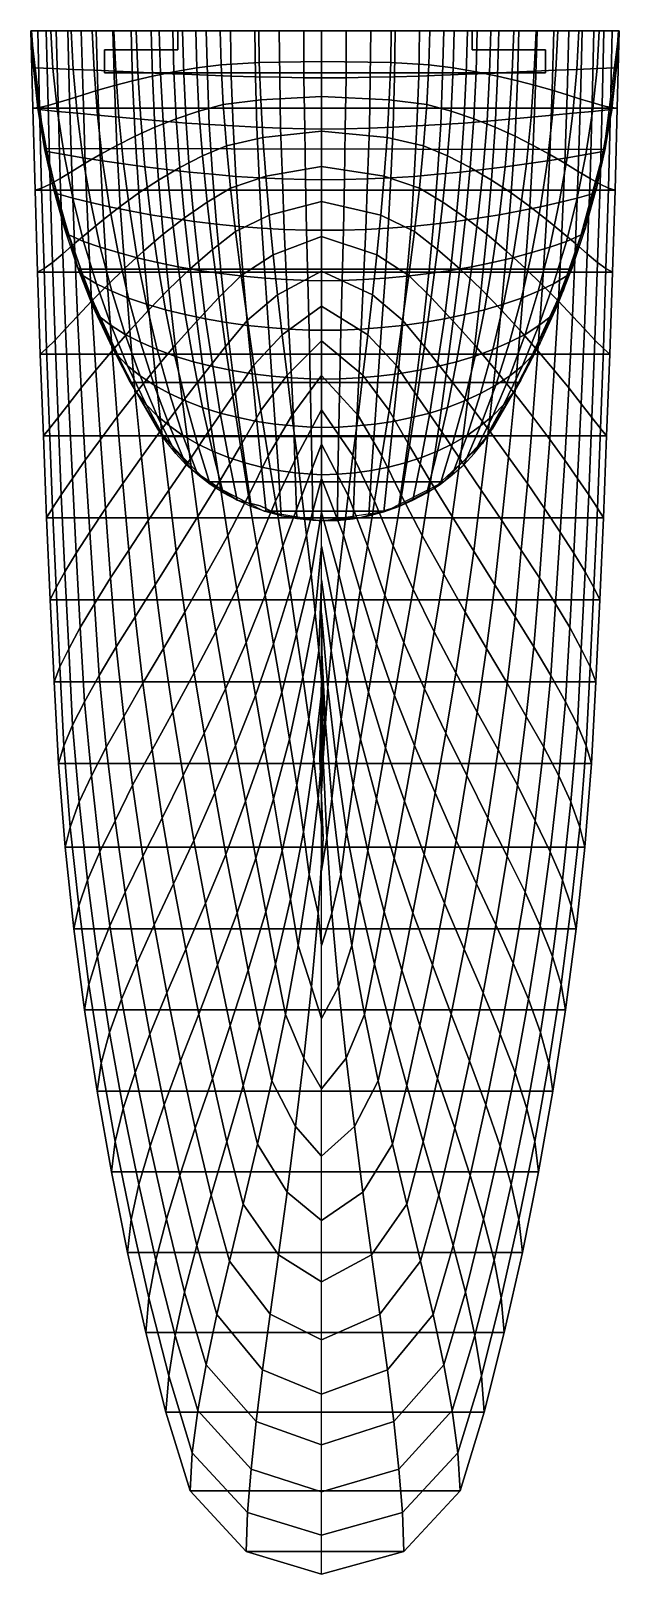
# Model space of a CAD drawing. Extents: x 0 to 40, y -105 to 0.
import ezdxf

# ---------------------------------------------------------------- set-up
doc = ezdxf.new("R2010")
doc.units = 0
doc.layers.add('ACESSORIO', color=254, linetype='CONTINUOUS')
doc.layers.add('PRETO', color=88, linetype='CONTINUOUS')

msp = doc.modelspace()

# ---------------------------------------------------------------- linework, layer by layer
at = {"layer": 'ACESSORIO'}
for points in [[(0.92, -8.01, 71.73), (38.99, -8.07, 71.73), (40, 0, 71.73), (0, 0, 71.73)], [(0.05, 0, 73.03), (0.22, -2.51, 72.99), (0.17, -2.48, 71.73), (0, 0, 71.73)], [(0.47, 0, 47.19), (39.53, 0, 47.19), (40, 0, 51.14), (0, 0, 51.14)], [(0, 0, 51.14), (0.13, -5.27, 51.14), (0.58, -5.21, 47.17), (0.47, 0, 47.19)], [(6.67, 0, 71.73), (0, 0, 71.73), (0.02, 0, 72.38), (6.49, 0, 73.9)], [(6.49, 0, 73.9), (0.02, 0, 72.38), (0.05, 0, 73.03), (6.32, 0, 76.07)], [(1.35, 0, 73.83), (1.5, -2.56, 73.78), (0.22, -2.51, 72.99), (0.05, 0, 73.03)], [(1.03, 0, 43.23), (38.97, 0, 43.23), (39.53, 0, 47.19), (0.47, 0, 47.19)], [(0.47, 0, 47.19), (0.58, -5.21, 47.17), (1.17, -5.08, 43.22), (1.03, 0, 43.23)], [(1.72, 0, 39.28), (38.28, 0, 39.28), (38.97, 0, 43.23), (1.03, 0, 43.23)], [(1.03, 0, 43.23), (1.17, -5.08, 43.22), (1.85, -4.88, 39.26), (1.72, 0, 39.28)], [(2.73, 0, 74.56), (2.88, -2.62, 74.5), (1.5, -2.56, 73.78), (1.35, 0, 73.83)], [(2.52, 0, 35.35), (37.48, 0, 35.35), (38.28, 0, 39.28), (1.72, 0, 39.28)], [(1.72, 0, 39.28), (1.85, -4.88, 39.26), (2.63, -4.64, 35.33), (2.52, 0, 35.35)], [(3.43, 0, 31.63), (36.57, 0, 31.63), (37.48, 0, 35.35), (2.52, 0, 35.35)], [(2.52, 0, 35.35), (2.63, -4.64, 35.33), (3.55, -4.36, 31.59), (3.43, 0, 31.63)], [(4.17, 0, 75.24), (4.3, -2.68, 75.16), (2.88, -2.62, 74.5), (2.73, 0, 74.56)], [(4.45, 0, 27.74), (35.55, 0, 27.74), (36.57, 0, 31.63), (3.43, 0, 31.63)], [(3.43, 0, 31.63), (3.55, -4.36, 31.59), (4.55, -4.04, 27.67), (4.45, 0, 27.74)], [(5.65, 0, 75.84), (5.77, -2.75, 75.75), (4.3, -2.68, 75.16), (4.17, 0, 75.24)], [(5.58, 0, 23.84), (34.42, 0, 23.84), (35.55, 0, 27.74), (4.45, 0, 27.74)], [(4.45, 0, 27.74), (4.55, -4.04, 27.67), (5.68, -3.71, 23.79), (5.58, 0, 23.84)], [(6.83, 0, 19.99), (33.17, 0, 19.99), (34.42, 0, 23.84), (5.58, 0, 23.84)], [(5.58, 0, 23.84), (5.68, -3.71, 23.79), (6.92, -3.39, 19.91), (6.83, 0, 19.99)], [(7.17, 0, 76.39), (7.27, -2.81, 76.3), (5.77, -2.75, 75.75), (5.65, 0, 75.84)], [(13.19, 0, 74.79), (6.49, 0, 73.9), (6.32, 0, 76.07), (13.05, 0, 77.85)], [(13.33, 0, 71.73), (6.67, 0, 71.73), (6.49, 0, 73.9), (13.19, 0, 74.79)], [(8.18, 0, 16.15), (31.82, 0, 16.15), (33.17, 0, 19.99), (6.83, 0, 19.99)], [(6.83, 0, 19.99), (6.92, -3.39, 19.91), (8.27, -3.08, 16.07), (8.18, 0, 16.15)], [(8.73, 0, 76.87), (8.82, -2.89, 76.78), (7.27, -2.81, 76.3), (7.17, 0, 76.39)], [(9.65, 0, 12.34), (30.35, 0, 12.34), (31.82, 0, 16.15), (8.18, 0, 16.15)], [(8.18, 0, 16.15), (8.27, -3.08, 16.07), (9.72, -2.78, 12.26), (9.65, 0, 12.34)], [(10.32, 0, 77.28), (10.4, -2.95, 77.2), (8.82, -2.89, 76.78), (8.73, 0, 76.87)], [(11.22, 0, 8.55), (28.78, 0, 8.55), (30.35, 0, 12.34), (9.65, 0, 12.34)], [(9.65, 0, 12.34), (9.72, -2.78, 12.26), (11.28, -2.52, 8.47), (11.22, 0, 8.55)], [(10, 0, 51.14), (10, 0, 71.73), (10, -1.28, 71.73), (10, -1.28, 51.14)], [(30, 0, 51.14), (30, 0, 71.73), (10, 0, 71.73), (10, 0, 51.14)], [(11.93, 0, 77.63), (12, -3.01, 77.55), (10.4, -2.95, 77.2), (10.32, 0, 77.28)], [(12.88, 0, 4.78), (27.12, 0, 4.78), (28.78, 0, 8.55), (11.22, 0, 8.55)], [(11.22, 0, 8.55), (11.28, -2.52, 8.47), (12.95, -2.3, 4.71), (12.88, 0, 4.78)], [(13.57, 0, 77.91), (13.62, -3.08, 77.84), (12, -3.01, 77.55), (11.93, 0, 77.63)], [(15.5, 0, 1.45), (24.5, 0, 1.45), (27.12, 0, 4.78), (12.88, 0, 4.78)], [(12.88, 0, 4.78), (12.95, -2.3, 4.71), (15.53, -2.16, 1.37), (15.5, 0, 1.45)], [(20, 0, 75.04), (13.19, 0, 74.79), (13.05, 0, 77.85), (20, 0, 78.34)], [(20, 0, 71.73), (13.33, 0, 71.73), (13.19, 0, 74.79), (20, 0, 75.04)], [(15.22, 0, 78.12), (15.27, -3.12, 78.04), (13.62, -3.08, 77.84), (13.57, 0, 77.91)], [(16.88, 0, 78.26), (16.92, -3.16, 78.18), (15.27, -3.12, 78.04), (15.22, 0, 78.12)], [(19.77, 0, 0.13), (24.5, 0, 1.45), (15.5, 0, 1.45), (19.77, 0, 0.13)], [(15.5, 0, 1.45), (15.53, -2.16, 1.37), (19.77, -2.08, 0.05), (19.77, 0, 0.13)], [(18.57, 0, 78.34), (18.57, -3.19, 78.26), (16.92, -3.16, 78.18), (16.88, 0, 78.26)], [(19.77, 0, 78.34), (19.77, -3.19, 78.26), (18.57, -3.19, 78.26), (18.57, 0, 78.34)], [(19.77, 0, 78.34), (19.77, -3.19, 78.26), (21.43, -3.19, 78.26), (21.45, 0, 78.34)], [(24.5, 0, 1.45), (24.47, -2.16, 1.37), (19.77, -2.08, 0.05), (19.77, 0, 0.13)], [(26.67, 0, 71.73), (20, 0, 71.73), (20, 0, 75.04), (26.81, 0, 74.79)], [(26.81, 0, 74.79), (20, 0, 75.04), (20, 0, 78.34), (26.94, 0, 77.86)], [(21.45, 0, 78.34), (21.43, -3.19, 78.26), (23.08, -3.16, 78.18), (23.12, 0, 78.26)], [(23.12, 0, 78.26), (23.08, -3.16, 78.18), (24.73, -3.12, 78.04), (24.78, 0, 78.12)], [(27.12, 0, 4.78), (27.05, -2.3, 4.71), (24.47, -2.16, 1.37), (24.5, 0, 1.45)], [(24.78, 0, 78.12), (24.73, -3.12, 78.04), (26.38, -3.08, 77.84), (26.43, 0, 77.91)], [(26.43, 0, 77.91), (26.38, -3.08, 77.84), (28, -3.01, 77.55), (28.07, 0, 77.63)], [(33.33, 0, 71.73), (26.67, 0, 71.73), (26.81, 0, 74.79), (33.49, 0, 73.87)], [(33.49, 0, 73.87), (26.81, 0, 74.79), (26.94, 0, 77.86), (33.65, 0, 76.02)], [(28.78, 0, 8.55), (28.72, -2.52, 8.47), (27.05, -2.3, 4.71), (27.12, 0, 4.78)], [(28.07, 0, 77.63), (28, -3.01, 77.55), (29.6, -2.95, 77.2), (29.68, 0, 77.28)], [(30.35, 0, 12.34), (30.28, -2.78, 12.26), (28.72, -2.52, 8.47), (28.78, 0, 8.55)], [(29.68, 0, 77.28), (29.6, -2.95, 77.2), (31.18, -2.89, 76.78), (31.27, 0, 76.87)], [(30, -1.28, 51.14), (30, -1.28, 71.73), (30, 0, 71.73), (30, 0, 51.14)], [(31.82, 0, 16.15), (31.73, -3.08, 16.07), (30.28, -2.78, 12.26), (30.35, 0, 12.34)], [(31.27, 0, 76.87), (31.18, -2.89, 76.78), (32.73, -2.81, 76.3), (32.83, 0, 76.39)], [(33.17, 0, 19.99), (33.08, -3.39, 19.91), (31.73, -3.08, 16.07), (31.82, 0, 16.15)], [(32.83, 0, 76.39), (32.73, -2.81, 76.3), (34.23, -2.75, 75.75), (34.35, 0, 75.84)], [(34.42, 0, 23.84), (34.32, -3.71, 23.79), (33.08, -3.39, 19.91), (33.17, 0, 19.99)], [(40, 0, 71.73), (33.33, 0, 71.73), (33.49, 0, 73.87), (39.98, 0, 72.38)], [(39.98, 0, 72.38), (33.49, 0, 73.87), (33.65, 0, 76.02), (39.95, 0, 73.03)], [(34.35, 0, 75.84), (34.23, -2.75, 75.75), (35.7, -2.68, 75.16), (35.83, 0, 75.24)], [(35.55, 0, 27.74), (35.45, -4.04, 27.67), (34.32, -3.71, 23.79), (34.42, 0, 23.84)], [(36.57, 0, 31.63), (36.47, -4.36, 31.59), (35.45, -4.04, 27.67), (35.55, 0, 27.74)], [(35.83, 0, 75.24), (35.7, -2.68, 75.16), (37.13, -2.62, 74.5), (37.27, 0, 74.56)], [(37.48, 0, 35.35), (37.37, -4.64, 35.33), (36.47, -4.36, 31.59), (36.57, 0, 31.63)], [(37.27, 0, 74.56), (37.13, -2.62, 74.5), (38.5, -2.56, 73.78), (38.65, 0, 73.83)], [(38.28, 0, 39.28), (38.17, -4.88, 39.26), (37.37, -4.64, 35.33), (37.48, 0, 35.35)], [(38.97, 0, 43.23), (38.85, -5.08, 43.22), (38.17, -4.88, 39.26), (38.28, 0, 39.28)], [(38.65, 0, 73.83), (38.5, -2.56, 73.78), (39.78, -2.51, 72.99), (39.95, 0, 73.03)], [(39.53, 0, 47.19), (39.42, -5.21, 47.17), (38.85, -5.08, 43.22), (38.97, 0, 43.23)], [(40, 0, 51.14), (39.87, -5.27, 51.14), (39.42, -5.21, 47.17), (39.53, 0, 47.19)], [(39.95, 0, 73.03), (39.78, -2.51, 72.99), (39.85, -2.48, 71.73), (40, 0, 71.73)], [(5, -1.28, 51.14), (5, -1.28, 71.73), (5, -2.86, 71.73), (5, -2.86, 51.14)], [(10, -1.28, 51.14), (10, -1.28, 71.73), (5, -1.28, 71.73), (5, -1.28, 51.14)], [(15.53, -2.16, 1.37), (15.63, -4.69, 1.33), (19.77, -4.47), (19.77, -2.08, 0.05)], [(24.47, -2.16, 1.37), (24.37, -4.69, 1.33), (19.77, -4.47), (19.77, -2.08, 0.05)], [(35, -1.28, 51.14), (35, -1.28, 71.73), (30, -1.28, 71.73), (30, -1.28, 51.14)], [(35, -2.86, 51.14), (35, -2.86, 71.73), (35, -1.28, 71.73), (35, -1.28, 51.14)], [(0.22, -2.51, 72.99), (0.57, -5.35, 72.9), (0.47, -5.26, 71.73), (0.17, -2.48, 71.73)], [(1.5, -2.56, 73.78), (1.82, -5.48, 73.63), (0.57, -5.35, 72.9), (0.22, -2.51, 72.99)], [(2.88, -2.62, 74.5), (3.15, -5.6, 74.32), (1.82, -5.48, 73.63), (1.5, -2.56, 73.78)], [(4.3, -2.68, 75.16), (4.53, -5.73, 74.95), (3.15, -5.6, 74.32), (2.88, -2.62, 74.5)], [(5.77, -2.75, 75.75), (5.98, -5.87, 75.53), (4.53, -5.73, 74.95), (4.3, -2.68, 75.16)], [(5, -2.86, 51.14), (5, -2.86, 71.73), (35, -2.86, 71.73), (35, -2.86, 51.14)], [(7.27, -2.81, 76.3), (7.47, -6.01, 76.06), (5.98, -5.87, 75.53), (5.77, -2.75, 75.75)], [(6.92, -3.39, 19.91), (7.1, -7.17, 19.84), (8.43, -6.55, 16), (8.27, -3.08, 16.07)], [(8.82, -2.89, 76.78), (9, -6.14, 76.54), (7.47, -6.01, 76.06), (7.27, -2.81, 76.3)], [(8.27, -3.08, 16.07), (8.43, -6.55, 16), (9.88, -5.98, 12.18), (9.72, -2.78, 12.26)], [(10.4, -2.95, 77.2), (10.55, -6.27, 76.96), (9, -6.14, 76.54), (8.82, -2.89, 76.78)], [(9.72, -2.78, 12.26), (9.88, -5.98, 12.18), (11.43, -5.46, 8.39), (11.28, -2.52, 8.47)], [(12, -3.01, 77.55), (12.13, -6.38, 77.31), (10.55, -6.27, 76.96), (10.4, -2.95, 77.2)], [(11.28, -2.52, 8.47), (11.43, -5.46, 8.39), (13.08, -5.02, 4.66), (12.95, -2.3, 4.71)], [(13.62, -3.08, 77.84), (13.75, -6.47, 77.6), (12.13, -6.38, 77.31), (12, -3.01, 77.55)], [(12.95, -2.3, 4.71), (13.08, -5.02, 4.66), (15.63, -4.69, 1.33), (15.53, -2.16, 1.37)], [(15.27, -3.12, 78.04), (15.37, -6.55, 77.82), (13.75, -6.47, 77.6), (13.62, -3.08, 77.84)], [(16.92, -3.16, 78.18), (16.98, -6.61, 77.98), (15.37, -6.55, 77.82), (15.27, -3.12, 78.04)], [(23.08, -3.16, 78.18), (23.02, -6.61, 77.98), (24.63, -6.55, 77.82), (24.73, -3.12, 78.04)], [(27.05, -2.3, 4.71), (26.92, -5.02, 4.66), (24.37, -4.69, 1.33), (24.47, -2.16, 1.37)], [(24.73, -3.12, 78.04), (24.63, -6.55, 77.82), (26.25, -6.47, 77.6), (26.38, -3.08, 77.84)], [(26.38, -3.08, 77.84), (26.25, -6.47, 77.6), (27.87, -6.38, 77.31), (28, -3.01, 77.55)], [(28.72, -2.52, 8.47), (28.57, -5.46, 8.39), (26.92, -5.02, 4.66), (27.05, -2.3, 4.71)], [(28, -3.01, 77.55), (27.87, -6.38, 77.31), (29.45, -6.27, 76.96), (29.6, -2.95, 77.2)], [(30.28, -2.78, 12.26), (30.12, -5.98, 12.18), (28.57, -5.46, 8.39), (28.72, -2.52, 8.47)], [(29.6, -2.95, 77.2), (29.45, -6.27, 76.96), (31.02, -6.14, 76.54), (31.18, -2.89, 76.78)], [(31.73, -3.08, 16.07), (31.57, -6.55, 16), (30.12, -5.98, 12.18), (30.28, -2.78, 12.26)], [(31.18, -2.89, 76.78), (31.02, -6.14, 76.54), (32.53, -6.01, 76.06), (32.73, -2.81, 76.3)], [(33.08, -3.39, 19.91), (32.92, -7.17, 19.84), (31.57, -6.55, 16), (31.73, -3.08, 16.07)], [(32.73, -2.81, 76.3), (32.53, -6.01, 76.06), (34.02, -5.87, 75.53), (34.23, -2.75, 75.75)], [(34.23, -2.75, 75.75), (34.02, -5.87, 75.53), (35.47, -5.73, 74.95), (35.7, -2.68, 75.16)], [(35.7, -2.68, 75.16), (35.47, -5.73, 74.95), (36.85, -5.6, 74.32), (37.13, -2.62, 74.5)], [(37.13, -2.62, 74.5), (36.85, -5.6, 74.32), (38.2, -5.48, 73.63), (38.5, -2.56, 73.78)], [(38.5, -2.56, 73.78), (38.2, -5.48, 73.63), (39.43, -5.35, 72.9), (39.78, -2.51, 72.99)], [(39.78, -2.51, 72.99), (39.43, -5.35, 72.9), (39.53, -5.26, 71.73), (39.85, -2.48, 71.73)], [(3.55, -4.36, 31.59), (3.7, -9.01, 31.53), (4.72, -8.41, 27.61), (4.55, -4.04, 27.67)], [(4.55, -4.04, 27.67), (4.72, -8.41, 27.61), (5.85, -7.8, 23.72), (5.68, -3.71, 23.79)], [(5.68, -3.71, 23.79), (5.85, -7.8, 23.72), (7.1, -7.17, 19.84), (6.92, -3.39, 19.91)], [(18.57, -3.19, 78.26), (18.62, -6.66, 78.06), (16.98, -6.61, 77.98), (16.92, -3.16, 78.18)], [(19.77, -3.19, 78.26), (19.77, -6.68, 78.07), (18.62, -6.66, 78.06), (18.57, -3.19, 78.26)], [(19.77, -3.19, 78.26), (19.77, -6.68, 78.07), (21.38, -6.66, 78.06), (21.43, -3.19, 78.26)], [(21.43, -3.19, 78.26), (21.38, -6.66, 78.06), (23.02, -6.61, 77.98), (23.08, -3.16, 78.18)], [(34.32, -3.71, 23.79), (34.15, -7.8, 23.72), (32.92, -7.17, 19.84), (33.08, -3.39, 19.91)], [(35.45, -4.04, 27.67), (35.28, -8.41, 27.61), (34.15, -7.8, 23.72), (34.32, -3.71, 23.79)], [(36.47, -4.36, 31.59), (36.3, -9.01, 31.53), (35.28, -8.41, 27.61), (35.45, -4.04, 27.67)], [(0.13, -5.27, 51.14), (0.28, -10.84, 51.14), (0.73, -10.7, 47.17), (0.58, -5.21, 47.17)], [(0.58, -5.21, 47.17), (0.73, -10.7, 47.17), (1.3, -10.43, 43.19), (1.17, -5.08, 43.22)], [(1.17, -5.08, 43.22), (1.3, -10.43, 43.19), (1.98, -10.04, 39.23), (1.85, -4.88, 39.26)], [(1.85, -4.88, 39.26), (1.98, -10.04, 39.23), (2.78, -9.56, 35.28), (2.63, -4.64, 35.33)], [(2.63, -4.64, 35.33), (2.78, -9.56, 35.28), (3.7, -9.01, 31.53), (3.55, -4.36, 31.59)], [(11.43, -5.46, 8.39), (11.67, -8.51, 8.35), (13.3, -7.83, 4.64), (13.08, -5.02, 4.66)], [(13.08, -5.02, 4.66), (13.3, -7.83, 4.64), (15.78, -7.26, 1.36), (15.63, -4.69, 1.33)], [(15.63, -4.69, 1.33), (15.78, -7.26, 1.36), (19.77, -6.83), (19.77, -4.47)], [(24.37, -4.69, 1.33), (24.22, -7.26, 1.36), (19.77, -6.83), (19.77, -4.47)], [(26.92, -5.02, 4.66), (26.7, -7.83, 4.64), (24.22, -7.26, 1.36), (24.37, -4.69, 1.33)], [(28.57, -5.46, 8.39), (28.33, -8.51, 8.35), (26.7, -7.83, 4.64), (26.92, -5.02, 4.66)], [(37.37, -4.64, 35.33), (37.22, -9.56, 35.28), (36.3, -9.01, 31.53), (36.47, -4.36, 31.59)], [(38.17, -4.88, 39.26), (38.02, -10.04, 39.23), (37.22, -9.56, 35.28), (37.37, -4.64, 35.33)], [(38.85, -5.08, 43.22), (38.7, -10.43, 43.19), (38.02, -10.04, 39.23), (38.17, -4.88, 39.26)], [(39.42, -5.21, 47.17), (39.27, -10.7, 47.17), (38.7, -10.43, 43.19), (38.85, -5.08, 43.22)], [(39.87, -5.27, 51.14), (39.72, -10.84, 51.14), (39.27, -10.7, 47.17), (39.42, -5.21, 47.17)], [(0.57, -5.35, 72.9), (1.08, -8.21, 72.75), (0.92, -8, 71.73), (0.47, -5.26, 71.73)], [(1.82, -5.48, 73.63), (2.27, -8.41, 73.43), (1.08, -8.21, 72.75), (0.57, -5.35, 72.9)], [(3.15, -5.6, 74.32), (3.53, -8.63, 74.05), (2.27, -8.41, 73.43), (1.82, -5.48, 73.63)], [(4.53, -5.73, 74.95), (4.88, -8.84, 74.64), (3.53, -8.63, 74.05), (3.15, -5.6, 74.32)], [(5.98, -5.87, 75.53), (6.3, -9.04, 75.18), (4.88, -8.84, 74.64), (4.53, -5.73, 74.95)], [(7.47, -6.01, 76.06), (7.75, -9.25, 75.7), (6.3, -9.04, 75.18), (5.98, -5.87, 75.53)], [(9, -6.14, 76.54), (9.25, -9.44, 76.17), (7.75, -9.25, 75.7), (7.47, -6.01, 76.06)], [(8.43, -6.55, 16), (8.68, -10.15, 15.91), (10.13, -9.3, 12.1), (9.88, -5.98, 12.18)], [(10.55, -6.27, 76.96), (10.78, -9.61, 76.58), (9.25, -9.44, 76.17), (9, -6.14, 76.54)], [(9.88, -5.98, 12.18), (10.13, -9.3, 12.1), (11.67, -8.51, 8.35), (11.43, -5.46, 8.39)], [(12.13, -6.38, 77.31), (12.35, -9.75, 76.93), (10.78, -9.61, 76.58), (10.55, -6.27, 76.96)], [(27.87, -6.38, 77.31), (27.65, -9.75, 76.93), (29.22, -9.61, 76.58), (29.45, -6.27, 76.96)], [(30.12, -5.98, 12.18), (29.87, -9.3, 12.1), (28.33, -8.51, 8.35), (28.57, -5.46, 8.39)], [(29.45, -6.27, 76.96), (29.22, -9.61, 76.58), (30.75, -9.44, 76.17), (31.02, -6.14, 76.54)], [(31.57, -6.55, 16), (31.32, -10.15, 15.91), (29.87, -9.3, 12.1), (30.12, -5.98, 12.18)], [(31.02, -6.14, 76.54), (30.75, -9.44, 76.17), (32.25, -9.25, 75.7), (32.53, -6.01, 76.06)], [(32.53, -6.01, 76.06), (32.25, -9.25, 75.7), (33.7, -9.04, 75.18), (34.02, -5.87, 75.53)], [(34.02, -5.87, 75.53), (33.7, -9.04, 75.18), (35.12, -8.84, 74.64), (35.47, -5.73, 74.95)], [(35.47, -5.73, 74.95), (35.12, -8.84, 74.64), (36.47, -8.63, 74.05), (36.85, -5.6, 74.32)], [(36.85, -5.6, 74.32), (36.47, -8.63, 74.05), (37.73, -8.41, 73.43), (38.2, -5.48, 73.63)], [(38.2, -5.48, 73.63), (37.73, -8.41, 73.43), (38.92, -8.21, 72.75), (39.43, -5.35, 72.9)], [(39.43, -5.35, 72.9), (38.92, -8.21, 72.75), (39.08, -8, 71.73), (39.53, -5.26, 71.73)], [(5.85, -7.8, 23.72), (6.08, -11.95, 23.63), (7.33, -11.03, 19.75), (7.1, -7.17, 19.84)], [(7.1, -7.17, 19.84), (7.33, -11.03, 19.75), (8.68, -10.15, 15.91), (8.43, -6.55, 16)], [(13.75, -6.47, 77.6), (13.93, -9.9, 77.23), (12.35, -9.75, 76.93), (12.13, -6.38, 77.31)], [(13.3, -7.83, 4.64), (13.57, -10.7, 4.67), (15.97, -9.88, 1.42), (15.78, -7.26, 1.36)], [(15.37, -6.55, 77.82), (15.52, -9.99, 77.46), (13.93, -9.9, 77.23), (13.75, -6.47, 77.6)], [(16.98, -6.61, 77.98), (17.1, -10.07, 77.63), (15.52, -9.99, 77.46), (15.37, -6.55, 77.82)], [(15.78, -7.26, 1.36), (15.97, -9.88, 1.42), (19.77, -9.22, 0.04), (19.77, -6.83)], [(18.62, -6.66, 78.06), (18.68, -10.12, 77.72), (17.1, -10.07, 77.63), (16.98, -6.61, 77.98)], [(19.77, -6.68, 78.07), (19.77, -10.13, 77.73), (18.68, -10.12, 77.72), (18.62, -6.66, 78.06)], [(19.77, -6.68, 78.07), (19.77, -10.13, 77.73), (21.33, -10.12, 77.72), (21.38, -6.66, 78.06)], [(24.22, -7.26, 1.36), (24.03, -9.88, 1.42), (19.77, -9.22, 0.04), (19.77, -6.83)], [(21.38, -6.66, 78.06), (21.33, -10.12, 77.72), (22.9, -10.07, 77.63), (23.02, -6.61, 77.98)], [(23.02, -6.61, 77.98), (22.9, -10.07, 77.63), (24.48, -9.99, 77.46), (24.63, -6.55, 77.82)], [(26.7, -7.83, 4.64), (26.43, -10.7, 4.67), (24.03, -9.88, 1.42), (24.22, -7.26, 1.36)], [(24.63, -6.55, 77.82), (24.48, -9.99, 77.46), (26.07, -9.9, 77.23), (26.25, -6.47, 77.6)], [(26.25, -6.47, 77.6), (26.07, -9.9, 77.23), (27.65, -9.75, 76.93), (27.87, -6.38, 77.31)], [(32.92, -7.17, 19.84), (32.67, -11.03, 19.75), (31.32, -10.15, 15.91), (31.57, -6.55, 16)], [(34.15, -7.8, 23.72), (33.92, -11.95, 23.63), (32.67, -11.03, 19.75), (32.92, -7.17, 19.84)], [(1.08, -8.21, 72.75), (1.75, -11.06, 72.59), (1.53, -10.73, 71.73), (0.92, -8, 71.73)], [(3.22, -16.21, 71.73), (36.78, -16.21, 71.73), (38.99, -8.07, 71.73), (0.92, -8.01, 71.73)], [(2.27, -8.41, 73.43), (2.85, -11.38, 73.15), (1.75, -11.06, 72.59), (1.08, -8.21, 72.75)], [(4.72, -8.41, 27.61), (4.93, -12.83, 27.53), (6.08, -11.95, 23.63), (5.85, -7.8, 23.72)], [(11.67, -8.51, 8.35), (11.98, -11.65, 8.33), (13.57, -10.7, 4.67), (13.3, -7.83, 4.64)], [(28.33, -8.51, 8.35), (28.02, -11.65, 8.33), (26.43, -10.7, 4.67), (26.7, -7.83, 4.64)], [(35.28, -8.41, 27.61), (35.07, -12.83, 27.53), (33.92, -11.95, 23.63), (34.15, -7.8, 23.72)], [(37.73, -8.41, 73.43), (37.15, -11.38, 73.15), (38.25, -11.06, 72.59), (38.92, -8.21, 72.75)], [(38.92, -8.21, 72.75), (38.25, -11.06, 72.59), (38.47, -10.73, 71.73), (39.08, -8, 71.73)], [(3.53, -8.63, 74.05), (4.07, -11.68, 73.71), (2.85, -11.38, 73.15), (2.27, -8.41, 73.43)], [(2.78, -9.56, 35.28), (2.97, -14.47, 35.21), (3.9, -13.7, 31.46), (3.7, -9.01, 31.53)], [(4.88, -8.84, 74.64), (5.35, -11.98, 74.24), (4.07, -11.68, 73.71), (3.53, -8.63, 74.05)], [(3.7, -9.01, 31.53), (3.9, -13.7, 31.46), (4.93, -12.83, 27.53), (4.72, -8.41, 27.61)], [(6.3, -9.04, 75.18), (6.72, -12.25, 74.76), (5.35, -11.98, 74.24), (4.88, -8.84, 74.64)], [(7.75, -9.25, 75.7), (8.13, -12.52, 75.24), (6.72, -12.25, 74.76), (6.3, -9.04, 75.18)], [(9.25, -9.44, 76.17), (9.6, -12.75, 75.68), (8.13, -12.52, 75.24), (7.75, -9.25, 75.7)], [(8.68, -10.15, 15.91), (9, -13.83, 15.83), (10.45, -12.71, 12.05), (10.13, -9.3, 12.1)], [(10.78, -9.61, 76.58), (11.1, -12.96, 76.09), (9.6, -12.75, 75.68), (9.25, -9.44, 76.17)], [(10.13, -9.3, 12.1), (10.45, -12.71, 12.05), (11.98, -11.65, 8.33), (11.67, -8.51, 8.35)], [(15.97, -9.88, 1.42), (16.2, -12.55, 1.54), (19.77, -11.6, 0.13), (19.77, -9.22, 0.04)], [(24.03, -9.88, 1.42), (23.8, -12.55, 1.54), (19.77, -11.6, 0.13), (19.77, -9.22, 0.04)], [(29.87, -9.3, 12.1), (29.55, -12.71, 12.05), (28.02, -11.65, 8.33), (28.33, -8.51, 8.35)], [(29.22, -9.61, 76.58), (28.9, -12.96, 76.09), (30.4, -12.75, 75.68), (30.75, -9.44, 76.17)], [(31.32, -10.15, 15.91), (31, -13.83, 15.83), (29.55, -12.71, 12.05), (29.87, -9.3, 12.1)], [(30.75, -9.44, 76.17), (30.4, -12.75, 75.68), (31.87, -12.52, 75.24), (32.25, -9.25, 75.7)], [(32.25, -9.25, 75.7), (31.87, -12.52, 75.24), (33.28, -12.25, 74.76), (33.7, -9.04, 75.18)], [(33.7, -9.04, 75.18), (33.28, -12.25, 74.76), (34.65, -11.98, 74.24), (35.12, -8.84, 74.64)], [(35.12, -8.84, 74.64), (34.65, -11.98, 74.24), (35.93, -11.68, 73.71), (36.47, -8.63, 74.05)], [(36.3, -9.01, 31.53), (36.1, -13.7, 31.46), (35.07, -12.83, 27.53), (35.28, -8.41, 27.61)], [(36.47, -8.63, 74.05), (35.93, -11.68, 73.71), (37.15, -11.38, 73.15), (37.73, -8.41, 73.43)], [(37.22, -9.56, 35.28), (37.03, -14.47, 35.21), (36.1, -13.7, 31.46), (36.3, -9.01, 31.53)], [(0.73, -10.7, 47.17), (0.9, -16.16, 47.15), (1.47, -15.75, 43.16), (1.3, -10.43, 43.19)], [(1.3, -10.43, 43.19), (1.47, -15.75, 43.16), (2.17, -15.17, 39.18), (1.98, -10.04, 39.23)], [(1.98, -10.04, 39.23), (2.17, -15.17, 39.18), (2.97, -14.47, 35.21), (2.78, -9.56, 35.28)], [(7.33, -11.03, 19.75), (7.65, -14.98, 19.66), (9, -13.83, 15.83), (8.68, -10.15, 15.91)], [(12.35, -9.75, 76.93), (12.62, -13.15, 76.44), (11.1, -12.96, 76.09), (10.78, -9.61, 76.58)], [(13.93, -9.9, 77.23), (14.17, -13.31, 76.74), (12.62, -13.15, 76.44), (12.35, -9.75, 76.93)], [(13.57, -10.7, 4.67), (13.92, -13.64, 4.73), (16.2, -12.55, 1.54), (15.97, -9.88, 1.42)], [(15.52, -9.99, 77.46), (15.7, -13.42, 76.97), (14.17, -13.31, 76.74), (13.93, -9.9, 77.23)], [(17.1, -10.07, 77.63), (17.23, -13.51, 77.14), (15.7, -13.42, 76.97), (15.52, -9.99, 77.46)], [(18.68, -10.12, 77.72), (18.75, -13.56, 77.24), (17.23, -13.51, 77.14), (17.1, -10.07, 77.63)], [(19.77, -10.13, 77.73), (19.77, -13.57, 77.25), (18.75, -13.56, 77.24), (18.68, -10.12, 77.72)], [(19.77, -10.13, 77.73), (19.77, -13.57, 77.25), (21.25, -13.56, 77.24), (21.33, -10.12, 77.72)], [(21.33, -10.12, 77.72), (21.25, -13.56, 77.24), (22.77, -13.51, 77.14), (22.9, -10.07, 77.63)], [(22.9, -10.07, 77.63), (22.77, -13.51, 77.14), (24.3, -13.42, 76.97), (24.48, -9.99, 77.46)], [(26.43, -10.7, 4.67), (26.08, -13.64, 4.73), (23.8, -12.55, 1.54), (24.03, -9.88, 1.42)], [(24.48, -9.99, 77.46), (24.3, -13.42, 76.97), (25.85, -13.31, 76.74), (26.07, -9.9, 77.23)], [(26.07, -9.9, 77.23), (25.85, -13.31, 76.74), (27.38, -13.15, 76.44), (27.65, -9.75, 76.93)], [(27.65, -9.75, 76.93), (27.38, -13.15, 76.44), (28.9, -12.96, 76.09), (29.22, -9.61, 76.58)], [(32.67, -11.03, 19.75), (32.35, -14.98, 19.66), (31, -13.83, 15.83), (31.32, -10.15, 15.91)], [(38.02, -10.04, 39.23), (37.83, -15.17, 39.18), (37.03, -14.47, 35.21), (37.22, -9.56, 35.28)], [(38.7, -10.43, 43.19), (38.53, -15.75, 43.16), (37.83, -15.17, 39.18), (38.02, -10.04, 39.23)], [(39.27, -10.7, 47.17), (39.1, -16.16, 47.15), (38.53, -15.75, 43.16), (38.7, -10.43, 43.19)], [(0.28, -10.84, 51.14), (0.45, -16.42, 51.14), (0.9, -16.16, 47.15), (0.73, -10.7, 47.17)], [(1.75, -11.06, 72.59), (2.58, -13.87, 72.39), (2.28, -13.43, 71.73), (1.53, -10.73, 71.73)], [(2.85, -11.38, 73.15), (3.58, -14.32, 72.87), (2.58, -13.87, 72.39), (1.75, -11.06, 72.59)], [(4.07, -11.68, 73.71), (4.72, -14.71, 73.34), (3.58, -14.32, 72.87), (2.85, -11.38, 73.15)], [(6.08, -11.95, 23.63), (6.38, -16.15, 23.52), (7.65, -14.98, 19.66), (7.33, -11.03, 19.75)], [(11.98, -11.65, 8.33), (12.35, -14.87, 8.34), (13.92, -13.64, 4.73), (13.57, -10.7, 4.67)], [(28.02, -11.65, 8.33), (27.65, -14.87, 8.34), (26.08, -13.64, 4.73), (26.43, -10.7, 4.67)], [(33.92, -11.95, 23.63), (33.62, -16.15, 23.52), (32.35, -14.98, 19.66), (32.67, -11.03, 19.75)], [(35.93, -11.68, 73.71), (35.28, -14.71, 73.34), (36.42, -14.32, 72.87), (37.15, -11.38, 73.15)], [(37.15, -11.38, 73.15), (36.42, -14.32, 72.87), (37.42, -13.87, 72.39), (38.25, -11.06, 72.59)], [(38.25, -11.06, 72.59), (37.42, -13.87, 72.39), (37.72, -13.43, 71.73), (38.47, -10.73, 71.73)], [(39.72, -10.84, 51.14), (39.55, -16.42, 51.14), (39.1, -16.16, 47.15), (39.27, -10.7, 47.17)], [(5.35, -11.98, 74.24), (5.93, -15.09, 73.8), (4.72, -14.71, 73.34), (4.07, -11.68, 73.71)], [(4.93, -12.83, 27.53), (5.2, -17.3, 27.44), (6.38, -16.15, 23.52), (6.08, -11.95, 23.63)], [(6.72, -12.25, 74.76), (7.23, -15.45, 74.25), (5.93, -15.09, 73.8), (5.35, -11.98, 74.24)], [(8.13, -12.52, 75.24), (8.6, -15.77, 74.69), (7.23, -15.45, 74.25), (6.72, -12.25, 74.76)], [(9.6, -12.75, 75.68), (10.02, -16.05, 75.11), (8.6, -15.77, 74.69), (8.13, -12.52, 75.24)], [(10.45, -12.71, 12.05), (10.83, -16.19, 12.01), (12.35, -14.87, 8.34), (11.98, -11.65, 8.33)], [(13.92, -13.64, 4.73), (14.3, -16.64, 4.84), (16.47, -15.23, 1.71), (16.2, -12.55, 1.54)], [(16.2, -12.55, 1.54), (16.47, -15.23, 1.71), (19.77, -13.98, 0.25), (19.77, -11.6, 0.13)], [(23.8, -12.55, 1.54), (23.53, -15.23, 1.71), (19.77, -13.98, 0.25), (19.77, -11.6, 0.13)], [(26.08, -13.64, 4.73), (25.7, -16.64, 4.84), (23.53, -15.23, 1.71), (23.8, -12.55, 1.54)], [(29.55, -12.71, 12.05), (29.17, -16.19, 12.01), (27.65, -14.87, 8.34), (28.02, -11.65, 8.33)], [(30.4, -12.75, 75.68), (29.98, -16.05, 75.11), (31.4, -15.77, 74.69), (31.87, -12.52, 75.24)], [(31.87, -12.52, 75.24), (31.4, -15.77, 74.69), (32.77, -15.45, 74.25), (33.28, -12.25, 74.76)], [(33.28, -12.25, 74.76), (32.77, -15.45, 74.25), (34.07, -15.09, 73.8), (34.65, -11.98, 74.24)], [(35.07, -12.83, 27.53), (34.8, -17.3, 27.44), (33.62, -16.15, 23.52), (33.92, -11.95, 23.63)], [(34.65, -11.98, 74.24), (34.07, -15.09, 73.8), (35.28, -14.71, 73.34), (35.93, -11.68, 73.71)], [(2.58, -13.87, 72.39), (3.55, -16.67, 72.21), (3.17, -16.08, 71.73), (2.28, -13.43, 71.73)], [(3.9, -13.7, 31.46), (4.13, -18.39, 31.37), (5.2, -17.3, 27.44), (4.93, -12.83, 27.53)], [(9, -13.83, 15.83), (9.38, -17.57, 15.76), (10.83, -16.19, 12.01), (10.45, -12.71, 12.05)], [(11.1, -12.96, 76.09), (11.47, -16.3, 75.5), (10.02, -16.05, 75.11), (9.6, -12.75, 75.68)], [(12.62, -13.15, 76.44), (12.93, -16.51, 75.83), (11.47, -16.3, 75.5), (11.1, -12.96, 76.09)], [(12.35, -14.87, 8.34), (12.77, -18.15, 8.37), (14.3, -16.64, 4.84), (13.92, -13.64, 4.73)], [(14.17, -13.31, 76.74), (14.43, -16.68, 76.13), (12.93, -16.51, 75.83), (12.62, -13.15, 76.44)], [(15.7, -13.42, 76.97), (15.92, -16.83, 76.36), (14.43, -16.68, 76.13), (14.17, -13.31, 76.74)], [(17.23, -13.51, 77.14), (17.38, -16.92, 76.53), (15.92, -16.83, 76.36), (15.7, -13.42, 76.97)], [(18.75, -13.56, 77.24), (18.83, -16.98, 76.63), (17.38, -16.92, 76.53), (17.23, -13.51, 77.14)], [(19.77, -13.57, 77.25), (19.77, -17, 76.66), (18.83, -16.98, 76.63), (18.75, -13.56, 77.24)], [(19.77, -13.57, 77.25), (19.77, -17, 76.66), (21.17, -16.98, 76.63), (21.25, -13.56, 77.24)], [(21.25, -13.56, 77.24), (21.17, -16.98, 76.63), (22.62, -16.92, 76.53), (22.77, -13.51, 77.14)], [(22.77, -13.51, 77.14), (22.62, -16.92, 76.53), (24.08, -16.83, 76.36), (24.3, -13.42, 76.97)], [(24.3, -13.42, 76.97), (24.08, -16.83, 76.36), (25.57, -16.68, 76.13), (25.85, -13.31, 76.74)], [(25.85, -13.31, 76.74), (25.57, -16.68, 76.13), (27.07, -16.51, 75.83), (27.38, -13.15, 76.44)], [(27.65, -14.87, 8.34), (27.23, -18.15, 8.37), (25.7, -16.64, 4.84), (26.08, -13.64, 4.73)], [(27.38, -13.15, 76.44), (27.07, -16.51, 75.83), (28.53, -16.3, 75.5), (28.9, -12.96, 76.09)], [(28.9, -12.96, 76.09), (28.53, -16.3, 75.5), (29.98, -16.05, 75.11), (30.4, -12.75, 75.68)], [(31, -13.83, 15.83), (30.62, -17.57, 15.76), (29.17, -16.19, 12.01), (29.55, -12.71, 12.05)], [(36.1, -13.7, 31.46), (35.87, -18.39, 31.37), (34.8, -17.3, 27.44), (35.07, -12.83, 27.53)], [(37.42, -13.87, 72.39), (36.45, -16.67, 72.21), (36.83, -16.08, 71.73), (37.72, -13.43, 71.73)], [(2.17, -15.17, 39.18), (2.35, -20.28, 39.13), (3.18, -19.4, 35.15), (2.97, -14.47, 35.21)], [(3.58, -14.32, 72.87), (4.47, -17.2, 72.57), (3.55, -16.67, 72.21), (2.58, -13.87, 72.39)], [(2.97, -14.47, 35.21), (3.18, -19.4, 35.15), (4.13, -18.39, 31.37), (3.9, -13.7, 31.46)], [(4.72, -14.71, 73.34), (5.5, -17.71, 72.95), (4.47, -17.2, 72.57), (3.58, -14.32, 72.87)], [(7.65, -14.98, 19.66), (8.02, -18.99, 19.56), (9.38, -17.57, 15.76), (9, -13.83, 15.83)], [(16.47, -15.23, 1.71), (16.77, -17.96, 1.91), (19.77, -16.35, 0.41), (19.77, -13.98, 0.25)], [(23.53, -15.23, 1.71), (23.23, -17.96, 1.91), (19.77, -16.35, 0.41), (19.77, -13.98, 0.25)], [(32.35, -14.98, 19.66), (31.98, -18.99, 19.56), (30.62, -17.57, 15.76), (31, -13.83, 15.83)], [(35.28, -14.71, 73.34), (34.5, -17.71, 72.95), (35.53, -17.2, 72.57), (36.42, -14.32, 72.87)], [(36.42, -14.32, 72.87), (35.53, -17.2, 72.57), (36.45, -16.67, 72.21), (37.42, -13.87, 72.39)], [(37.03, -14.47, 35.21), (36.82, -19.4, 35.15), (35.87, -18.39, 31.37), (36.1, -13.7, 31.46)], [(37.83, -15.17, 39.18), (37.65, -20.28, 39.13), (36.82, -19.4, 35.15), (37.03, -14.47, 35.21)], [(0.9, -16.16, 47.15), (1.07, -21.62, 47.13), (1.65, -21.04, 43.13), (1.47, -15.75, 43.16)], [(1.47, -15.75, 43.16), (1.65, -21.04, 43.13), (2.35, -20.28, 39.13), (2.17, -15.17, 39.18)], [(5.93, -15.09, 73.8), (6.63, -18.18, 73.34), (5.5, -17.71, 72.95), (4.72, -14.71, 73.34)], [(7.23, -15.45, 74.25), (7.87, -18.59, 73.72), (6.63, -18.18, 73.34), (5.93, -15.09, 73.8)], [(6.38, -16.15, 23.52), (6.72, -20.39, 23.43), (8.02, -18.99, 19.56), (7.65, -14.98, 19.66)], [(8.6, -15.77, 74.69), (9.15, -18.97, 74.1), (7.87, -18.59, 73.72), (7.23, -15.45, 74.25)], [(10.83, -16.19, 12.01), (11.28, -19.75, 12), (12.77, -18.15, 8.37), (12.35, -14.87, 8.34)], [(14.3, -16.64, 4.84), (14.72, -19.68, 4.98), (16.77, -17.96, 1.91), (16.47, -15.23, 1.71)], [(25.7, -16.64, 4.84), (25.28, -19.68, 4.98), (23.23, -17.96, 1.91), (23.53, -15.23, 1.71)], [(29.17, -16.19, 12.01), (28.72, -19.75, 12), (27.23, -18.15, 8.37), (27.65, -14.87, 8.34)], [(31.4, -15.77, 74.69), (30.85, -18.97, 74.1), (32.13, -18.59, 73.72), (32.77, -15.45, 74.25)], [(33.62, -16.15, 23.52), (33.28, -20.39, 23.43), (31.98, -18.99, 19.56), (32.35, -14.98, 19.66)], [(32.77, -15.45, 74.25), (32.13, -18.59, 73.72), (33.37, -18.18, 73.34), (34.07, -15.09, 73.8)], [(34.07, -15.09, 73.8), (33.37, -18.18, 73.34), (34.5, -17.71, 72.95), (35.28, -14.71, 73.34)], [(38.53, -15.75, 43.16), (38.35, -21.04, 43.13), (37.65, -20.28, 39.13), (37.83, -15.17, 39.18)], [(39.1, -16.16, 47.15), (38.93, -21.62, 47.13), (38.35, -21.04, 43.13), (38.53, -15.75, 43.16)], [(0.45, -16.42, 51.14), (0.63, -21.99, 51.14), (1.07, -21.62, 47.13), (0.9, -16.16, 47.15)], [(3.55, -16.67, 72.21), (4.63, -19.4, 72.03), (4.2, -18.69, 71.73), (3.17, -16.08, 71.73)], [(6.78, -23.93, 71.73), (33.22, -23.93, 71.73), (36.78, -16.21, 71.73), (3.22, -16.21, 71.73)], [(4.47, -17.2, 72.57), (5.47, -20.05, 72.29), (4.63, -19.4, 72.03), (3.55, -16.67, 72.21)], [(5.2, -17.3, 27.44), (5.52, -21.77, 27.34), (6.72, -20.39, 23.43), (6.38, -16.15, 23.52)], [(10.02, -16.05, 75.11), (10.5, -19.3, 74.47), (9.15, -18.97, 74.1), (8.6, -15.77, 74.69)], [(9.38, -17.57, 15.76), (9.82, -21.39, 15.7), (11.28, -19.75, 12), (10.83, -16.19, 12.01)], [(11.47, -16.3, 75.5), (11.88, -19.6, 74.82), (10.5, -19.3, 74.47), (10.02, -16.05, 75.11)], [(12.93, -16.51, 75.83), (13.3, -19.84, 75.13), (11.88, -19.6, 74.82), (11.47, -16.3, 75.5)], [(12.77, -18.15, 8.37), (13.23, -21.48, 8.43), (14.72, -19.68, 4.98), (14.3, -16.64, 4.84)], [(14.43, -16.68, 76.13), (14.73, -20.05, 75.4), (13.3, -19.84, 75.13), (12.93, -16.51, 75.83)], [(15.92, -16.83, 76.36), (16.15, -20.19, 75.62), (14.73, -20.05, 75.4), (14.43, -16.68, 76.13)], [(16.77, -17.96, 1.91), (17.08, -20.69, 2.17), (19.77, -18.72, 0.62), (19.77, -16.35, 0.41)], [(23.23, -17.96, 1.91), (22.92, -20.69, 2.17), (19.77, -18.72, 0.62), (19.77, -16.35, 0.41)], [(24.08, -16.83, 76.36), (23.85, -20.19, 75.62), (25.28, -20.05, 75.4), (25.57, -16.68, 76.13)], [(25.57, -16.68, 76.13), (25.28, -20.05, 75.4), (26.7, -19.84, 75.13), (27.07, -16.51, 75.83)], [(27.23, -18.15, 8.37), (26.77, -21.48, 8.43), (25.28, -19.68, 4.98), (25.7, -16.64, 4.84)], [(27.07, -16.51, 75.83), (26.7, -19.84, 75.13), (28.12, -19.6, 74.82), (28.53, -16.3, 75.5)], [(28.53, -16.3, 75.5), (28.12, -19.6, 74.82), (29.5, -19.3, 74.47), (29.98, -16.05, 75.11)], [(30.62, -17.57, 15.76), (30.18, -21.39, 15.7), (28.72, -19.75, 12), (29.17, -16.19, 12.01)], [(29.98, -16.05, 75.11), (29.5, -19.3, 74.47), (30.85, -18.97, 74.1), (31.4, -15.77, 74.69)], [(34.8, -17.3, 27.44), (34.48, -21.77, 27.34), (33.28, -20.39, 23.43), (33.62, -16.15, 23.52)], [(35.53, -17.2, 72.57), (34.53, -20.05, 72.29), (35.37, -19.4, 72.03), (36.45, -16.67, 72.21)], [(36.45, -16.67, 72.21), (35.37, -19.4, 72.03), (35.8, -18.69, 71.73), (36.83, -16.08, 71.73)], [(39.55, -16.42, 51.14), (39.37, -21.99, 51.14), (38.93, -21.62, 47.13), (39.1, -16.16, 47.15)], [(4.13, -18.39, 31.37), (4.42, -23.08, 31.28), (5.52, -21.77, 27.34), (5.2, -17.3, 27.44)], [(5.5, -17.71, 72.95), (6.4, -20.65, 72.56), (5.47, -20.05, 72.29), (4.47, -17.2, 72.57)], [(6.63, -18.18, 73.34), (7.45, -21.18, 72.86), (6.4, -20.65, 72.56), (5.5, -17.71, 72.95)], [(8.02, -18.99, 19.56), (8.43, -23.05, 19.49), (9.82, -21.39, 15.7), (9.38, -17.57, 15.76)], [(17.38, -16.92, 76.53), (17.55, -20.3, 75.79), (16.15, -20.19, 75.62), (15.92, -16.83, 76.36)], [(18.83, -16.98, 76.63), (18.92, -20.36, 75.9), (17.55, -20.3, 75.79), (17.38, -16.92, 76.53)], [(19.77, -17, 76.66), (19.77, -20.36, 75.92), (18.92, -20.36, 75.9), (18.83, -16.98, 76.63)], [(19.77, -17, 76.66), (19.77, -20.36, 75.92), (21.08, -20.36, 75.9), (21.17, -16.98, 76.63)], [(21.17, -16.98, 76.63), (21.08, -20.36, 75.9), (22.45, -20.3, 75.79), (22.62, -16.92, 76.53)], [(22.62, -16.92, 76.53), (22.45, -20.3, 75.79), (23.85, -20.19, 75.62), (24.08, -16.83, 76.36)], [(31.98, -18.99, 19.56), (31.57, -23.05, 19.49), (30.18, -21.39, 15.7), (30.62, -17.57, 15.76)], [(33.37, -18.18, 73.34), (32.55, -21.18, 72.86), (33.6, -20.65, 72.56), (34.5, -17.71, 72.95)], [(34.5, -17.71, 72.95), (33.6, -20.65, 72.56), (34.53, -20.05, 72.29), (35.53, -17.2, 72.57)], [(35.87, -18.39, 31.37), (35.58, -23.08, 31.28), (34.48, -21.77, 27.34), (34.8, -17.3, 27.44)], [(3.18, -19.4, 35.15), (3.43, -24.29, 35.07), (4.42, -23.08, 31.28), (4.13, -18.39, 31.37)], [(4.63, -19.4, 72.03), (5.87, -22.05, 71.89), (5.38, -21.25, 71.73), (4.2, -18.69, 71.73)], [(7.87, -18.59, 73.72), (8.58, -21.69, 73.17), (7.45, -21.18, 72.86), (6.63, -18.18, 73.34)], [(9.15, -18.97, 74.1), (9.78, -22.13, 73.49), (8.58, -21.69, 73.17), (7.87, -18.59, 73.72)], [(11.28, -19.75, 12), (11.77, -23.35, 12), (13.23, -21.48, 8.43), (12.77, -18.15, 8.37)], [(14.72, -19.68, 4.98), (15.17, -22.75, 5.16), (17.08, -20.69, 2.17), (16.77, -17.96, 1.91)], [(17.08, -20.69, 2.17), (17.42, -23.42, 2.47), (19.77, -21.09, 0.88), (19.77, -18.72, 0.62)], [(22.92, -20.69, 2.17), (22.58, -23.42, 2.47), (19.77, -21.09, 0.88), (19.77, -18.72, 0.62)], [(25.28, -19.68, 4.98), (24.83, -22.75, 5.16), (22.92, -20.69, 2.17), (23.23, -17.96, 1.91)], [(28.72, -19.75, 12), (28.25, -23.35, 12), (26.77, -21.48, 8.43), (27.23, -18.15, 8.37)], [(30.85, -18.97, 74.1), (30.22, -22.13, 73.49), (31.42, -21.69, 73.17), (32.13, -18.59, 73.72)], [(32.13, -18.59, 73.72), (31.42, -21.69, 73.17), (32.55, -21.18, 72.86), (33.37, -18.18, 73.34)], [(35.37, -19.4, 72.03), (34.13, -22.05, 71.89), (34.62, -21.25, 71.73), (35.8, -18.69, 71.73)], [(36.82, -19.4, 35.15), (36.57, -24.29, 35.07), (35.58, -23.08, 31.28), (35.87, -18.39, 31.37)], [(2.35, -20.28, 39.13), (2.57, -25.38, 39.06), (3.43, -24.29, 35.07), (3.18, -19.4, 35.15)], [(5.47, -20.05, 72.29), (6.58, -22.79, 72.04), (5.87, -22.05, 71.89), (4.63, -19.4, 72.03)], [(6.72, -20.39, 23.43), (7.1, -24.69, 23.33), (8.43, -23.05, 19.49), (8.02, -18.99, 19.56)], [(10.5, -19.3, 74.47), (11.05, -22.51, 73.79), (9.78, -22.13, 73.49), (9.15, -18.97, 74.1)], [(9.82, -21.39, 15.7), (10.3, -25.24, 15.66), (11.77, -23.35, 12), (11.28, -19.75, 12)], [(11.88, -19.6, 74.82), (12.37, -22.84, 74.09), (11.05, -22.51, 73.79), (10.5, -19.3, 74.47)], [(13.3, -19.84, 75.13), (13.7, -23.11, 74.36), (12.37, -22.84, 74.09), (11.88, -19.6, 74.82)], [(13.23, -21.48, 8.43), (13.73, -24.86, 8.52), (15.17, -22.75, 5.16), (14.72, -19.68, 4.98)], [(14.73, -20.05, 75.4), (15.05, -23.33, 74.59), (13.7, -23.11, 74.36), (13.3, -19.84, 75.13)], [(26.77, -21.48, 8.43), (26.27, -24.86, 8.52), (24.83, -22.75, 5.16), (25.28, -19.68, 4.98)], [(25.28, -20.05, 75.4), (24.97, -23.33, 74.59), (26.3, -23.11, 74.36), (26.7, -19.84, 75.13)], [(26.7, -19.84, 75.13), (26.3, -23.11, 74.36), (27.63, -22.84, 74.09), (28.12, -19.6, 74.82)], [(28.12, -19.6, 74.82), (27.63, -22.84, 74.09), (28.95, -22.51, 73.79), (29.5, -19.3, 74.47)], [(30.18, -21.39, 15.7), (29.7, -25.24, 15.66), (28.25, -23.35, 12), (28.72, -19.75, 12)], [(29.5, -19.3, 74.47), (28.95, -22.51, 73.79), (30.22, -22.13, 73.49), (30.85, -18.97, 74.1)], [(33.28, -20.39, 23.43), (32.9, -24.69, 23.33), (31.57, -23.05, 19.49), (31.98, -18.99, 19.56)], [(34.53, -20.05, 72.29), (33.42, -22.79, 72.04), (34.13, -22.05, 71.89), (35.37, -19.4, 72.03)], [(37.65, -20.28, 39.13), (37.43, -25.38, 39.06), (36.57, -24.29, 35.07), (36.82, -19.4, 35.15)], [(1.65, -21.04, 43.13), (1.85, -26.31, 43.09), (2.57, -25.38, 39.06), (2.35, -20.28, 39.13)], [(6.4, -20.65, 72.56), (7.43, -23.47, 72.22), (6.58, -22.79, 72.04), (5.47, -20.05, 72.29)], [(5.52, -21.77, 27.34), (5.87, -26.27, 27.23), (7.1, -24.69, 23.33), (6.72, -20.39, 23.43)], [(7.45, -21.18, 72.86), (8.38, -24.1, 72.42), (7.43, -23.47, 72.22), (6.4, -20.65, 72.56)], [(16.15, -20.19, 75.62), (16.38, -23.5, 74.8), (15.05, -23.33, 74.59), (14.73, -20.05, 75.4)], [(15.17, -22.75, 5.16), (15.63, -25.82, 5.37), (17.42, -23.42, 2.47), (17.08, -20.69, 2.17)], [(17.55, -20.3, 75.79), (17.72, -23.61, 74.94), (16.38, -23.5, 74.8), (16.15, -20.19, 75.62)], [(18.92, -20.36, 75.9), (19, -23.68, 75.04), (17.72, -23.61, 74.94), (17.55, -20.3, 75.79)], [(19.77, -20.36, 75.92), (19.77, -23.69, 75.07), (19, -23.68, 75.04), (18.92, -20.36, 75.9)], [(19.77, -20.36, 75.92), (19.77, -23.69, 75.07), (21, -23.68, 75.04), (21.08, -20.36, 75.9)], [(21.08, -20.36, 75.9), (21, -23.68, 75.04), (22.3, -23.61, 74.94), (22.45, -20.3, 75.79)], [(22.45, -20.3, 75.79), (22.3, -23.61, 74.94), (23.62, -23.5, 74.8), (23.85, -20.19, 75.62)], [(24.83, -22.75, 5.16), (24.37, -25.82, 5.37), (22.58, -23.42, 2.47), (22.92, -20.69, 2.17)], [(23.85, -20.19, 75.62), (23.62, -23.5, 74.8), (24.97, -23.33, 74.59), (25.28, -20.05, 75.4)], [(32.55, -21.18, 72.86), (31.62, -24.1, 72.42), (32.57, -23.47, 72.22), (33.6, -20.65, 72.56)], [(33.6, -20.65, 72.56), (32.57, -23.47, 72.22), (33.42, -22.79, 72.04), (34.53, -20.05, 72.29)], [(34.48, -21.77, 27.34), (34.13, -26.27, 27.23), (32.9, -24.69, 23.33), (33.28, -20.39, 23.43)], [(38.35, -21.04, 43.13), (38.15, -26.31, 43.09), (37.43, -25.38, 39.06), (37.65, -20.28, 39.13)], [(0.63, -21.99, 51.14), (0.85, -27.56, 51.14), (1.27, -27.05, 47.12), (1.07, -21.62, 47.13)], [(1.07, -21.62, 47.13), (1.27, -27.05, 47.12), (1.85, -26.31, 43.09), (1.65, -21.04, 43.13)], [(4.42, -23.08, 31.28), (4.73, -27.8, 31.19), (5.87, -26.27, 27.23), (5.52, -21.77, 27.34)], [(5.87, -22.05, 71.89), (7.2, -24.62, 71.78), (6.68, -23.76, 71.73), (5.38, -21.25, 71.73)], [(6.58, -22.79, 72.04), (7.83, -25.43, 71.85), (7.2, -24.62, 71.78), (5.87, -22.05, 71.89)], [(8.58, -21.69, 73.17), (9.42, -24.67, 72.64), (8.38, -24.1, 72.42), (7.45, -21.18, 72.86)], [(8.43, -23.05, 19.49), (8.88, -27.13, 19.41), (10.3, -25.24, 15.66), (9.82, -21.39, 15.7)], [(9.78, -22.13, 73.49), (10.52, -25.18, 72.87), (9.42, -24.67, 72.64), (8.58, -21.69, 73.17)], [(11.77, -23.35, 12), (12.27, -26.99, 12.03), (13.73, -24.86, 8.52), (13.23, -21.48, 8.43)], [(17.42, -23.42, 2.47), (17.75, -26.17, 2.81), (19.77, -23.44, 1.16), (19.77, -21.09, 0.88)], [(22.58, -23.42, 2.47), (22.25, -26.17, 2.81), (19.77, -23.44, 1.16), (19.77, -21.09, 0.88)], [(28.25, -23.35, 12), (27.73, -26.99, 12.03), (26.27, -24.86, 8.52), (26.77, -21.48, 8.43)], [(30.22, -22.13, 73.49), (29.48, -25.18, 72.87), (30.58, -24.67, 72.64), (31.42, -21.69, 73.17)], [(31.57, -23.05, 19.49), (31.12, -27.13, 19.41), (29.7, -25.24, 15.66), (30.18, -21.39, 15.7)], [(31.42, -21.69, 73.17), (30.58, -24.67, 72.64), (31.62, -24.1, 72.42), (32.55, -21.18, 72.86)], [(33.42, -22.79, 72.04), (32.17, -25.43, 71.85), (32.8, -24.62, 71.78), (34.13, -22.05, 71.89)], [(34.13, -22.05, 71.89), (32.8, -24.62, 71.78), (33.32, -23.76, 71.73), (34.62, -21.25, 71.73)], [(35.58, -23.08, 31.28), (35.28, -27.8, 31.19), (34.13, -26.27, 27.23), (34.48, -21.77, 27.34)], [(38.93, -21.62, 47.13), (38.73, -27.05, 47.12), (38.15, -26.31, 43.09), (38.35, -21.04, 43.13)], [(39.37, -21.99, 51.14), (39.15, -27.56, 51.14), (38.73, -27.05, 47.12), (38.93, -21.62, 47.13)], [(3.43, -24.29, 35.07), (3.7, -29.2, 34.98), (4.73, -27.8, 31.19), (4.42, -23.08, 31.28)], [(7.43, -23.47, 72.22), (8.58, -26.19, 71.93), (7.83, -25.43, 71.85), (6.58, -22.79, 72.04)], [(7.1, -24.69, 23.33), (7.52, -29, 23.24), (8.88, -27.13, 19.41), (8.43, -23.05, 19.49)], [(11.05, -22.51, 73.79), (11.67, -25.62, 73.09), (10.52, -25.18, 72.87), (9.78, -22.13, 73.49)], [(12.37, -22.84, 74.09), (12.88, -26, 73.31), (11.67, -25.62, 73.09), (11.05, -22.51, 73.79)], [(13.7, -23.11, 74.36), (14.12, -26.31, 73.52), (12.88, -26, 73.31), (12.37, -22.84, 74.09)], [(13.73, -24.86, 8.52), (14.25, -28.24, 8.65), (15.63, -25.82, 5.37), (15.17, -22.75, 5.16)], [(26.27, -24.86, 8.52), (25.75, -28.24, 8.65), (24.37, -25.82, 5.37), (24.83, -22.75, 5.16)], [(26.3, -23.11, 74.36), (25.88, -26.31, 73.52), (27.12, -26, 73.31), (27.63, -22.84, 74.09)], [(27.63, -22.84, 74.09), (27.12, -26, 73.31), (28.33, -25.62, 73.09), (28.95, -22.51, 73.79)], [(28.95, -22.51, 73.79), (28.33, -25.62, 73.09), (29.48, -25.18, 72.87), (30.22, -22.13, 73.49)], [(32.9, -24.69, 23.33), (32.48, -29, 23.24), (31.12, -27.13, 19.41), (31.57, -23.05, 19.49)], [(32.57, -23.47, 72.22), (31.42, -26.19, 71.93), (32.17, -25.43, 71.85), (33.42, -22.79, 72.04)], [(36.57, -24.29, 35.07), (36.3, -29.2, 34.98), (35.28, -27.8, 31.19), (35.58, -23.08, 31.28)], [(7.2, -24.62, 71.78), (8.63, -27.09, 71.73), (8.13, -26.17, 71.73), (6.68, -23.76, 71.73)], [(8.97, -27.59, 71.73), (31.03, -27.59, 71.73), (33.22, -23.93, 71.73), (6.78, -23.93, 71.73)], [(8.38, -24.1, 72.42), (9.42, -26.88, 72.03), (8.58, -26.19, 71.93), (7.43, -23.47, 72.22)], [(9.42, -24.67, 72.64), (10.33, -27.53, 72.15), (9.42, -26.88, 72.03), (8.38, -24.1, 72.42)], [(10.3, -25.24, 15.66), (10.82, -29.14, 15.63), (12.27, -26.99, 12.03), (11.77, -23.35, 12)], [(15.05, -23.33, 74.59), (15.37, -26.57, 73.7), (14.12, -26.31, 73.52), (13.7, -23.11, 74.36)], [(16.38, -23.5, 74.8), (16.62, -26.75, 73.85), (15.37, -26.57, 73.7), (15.05, -23.33, 74.59)], [(15.63, -25.82, 5.37), (16.13, -28.92, 5.63), (17.75, -26.17, 2.81), (17.42, -23.42, 2.47)], [(17.72, -23.61, 74.94), (17.87, -26.88, 73.98), (16.62, -26.75, 73.85), (16.38, -23.5, 74.8)], [(19, -23.68, 75.04), (19.07, -26.96, 74.05), (17.87, -26.88, 73.98), (17.72, -23.61, 74.94)], [(17.75, -26.17, 2.81), (18.1, -28.9, 3.18), (19.77, -25.78, 1.5), (19.77, -23.44, 1.16)], [(19.77, -23.69, 75.07), (19.77, -26.98, 74.07), (19.07, -26.96, 74.05), (19, -23.68, 75.04)], [(22.25, -26.17, 2.81), (21.9, -28.9, 3.18), (19.77, -25.78, 1.5), (19.77, -23.44, 1.16)], [(19.77, -23.69, 75.07), (19.77, -26.98, 74.07), (20.93, -26.96, 74.05), (21, -23.68, 75.04)], [(21, -23.68, 75.04), (20.93, -26.96, 74.05), (22.15, -26.88, 73.98), (22.3, -23.61, 74.94)], [(22.3, -23.61, 74.94), (22.15, -26.88, 73.98), (23.38, -26.75, 73.85), (23.62, -23.5, 74.8)], [(24.37, -25.82, 5.37), (23.87, -28.92, 5.63), (22.25, -26.17, 2.81), (22.58, -23.42, 2.47)], [(23.62, -23.5, 74.8), (23.38, -26.75, 73.85), (24.63, -26.57, 73.7), (24.97, -23.33, 74.59)], [(24.97, -23.33, 74.59), (24.63, -26.57, 73.7), (25.88, -26.31, 73.52), (26.3, -23.11, 74.36)], [(29.7, -25.24, 15.66), (29.18, -29.14, 15.63), (27.73, -26.99, 12.03), (28.25, -23.35, 12)], [(30.58, -24.67, 72.64), (29.67, -27.53, 72.15), (30.58, -26.88, 72.03), (31.62, -24.1, 72.42)], [(31.62, -24.1, 72.42), (30.58, -26.88, 72.03), (31.42, -26.19, 71.93), (32.57, -23.47, 72.22)], [(32.8, -24.62, 71.78), (31.37, -27.09, 71.73), (31.87, -26.17, 71.73), (33.32, -23.76, 71.73)], [(2.57, -25.38, 39.06), (2.82, -30.46, 39), (3.7, -29.2, 34.98), (3.43, -24.29, 35.07)], [(5.87, -26.27, 27.23), (6.25, -30.8, 27.14), (7.52, -29, 23.24), (7.1, -24.69, 23.33)], [(7.83, -25.43, 71.85), (9.2, -27.94, 71.73), (8.63, -27.09, 71.73), (7.2, -24.62, 71.78)], [(10.52, -25.18, 72.87), (11.32, -28.1, 72.28), (10.33, -27.53, 72.15), (9.42, -24.67, 72.64)], [(11.67, -25.62, 73.09), (12.35, -28.6, 72.39), (11.32, -28.1, 72.28), (10.52, -25.18, 72.87)], [(12.27, -26.99, 12.03), (12.82, -30.65, 12.08), (14.25, -28.24, 8.65), (13.73, -24.86, 8.52)], [(27.73, -26.99, 12.03), (27.18, -30.65, 12.08), (25.75, -28.24, 8.65), (26.27, -24.86, 8.52)], [(28.33, -25.62, 73.09), (27.65, -28.6, 72.39), (28.68, -28.1, 72.28), (29.48, -25.18, 72.87)], [(29.48, -25.18, 72.87), (28.68, -28.1, 72.28), (29.67, -27.53, 72.15), (30.58, -24.67, 72.64)], [(32.17, -25.43, 71.85), (30.8, -27.94, 71.73), (31.37, -27.09, 71.73), (32.8, -24.62, 71.78)], [(34.13, -26.27, 27.23), (33.77, -30.8, 27.14), (32.48, -29, 23.24), (32.9, -24.69, 23.33)], [(37.43, -25.38, 39.06), (37.18, -30.46, 39), (36.3, -29.2, 34.98), (36.57, -24.29, 35.07)], [(1.85, -26.31, 43.09), (2.07, -31.57, 43.05), (2.82, -30.46, 39), (2.57, -25.38, 39.06)], [(8.58, -26.19, 71.93), (9.85, -28.76, 71.73), (9.2, -27.94, 71.73), (7.83, -25.43, 71.85)], [(9.42, -26.88, 72.03), (10.57, -29.52, 71.73), (9.85, -28.76, 71.73), (8.58, -26.19, 71.93)], [(8.88, -27.13, 19.41), (9.37, -31.25, 19.36), (10.82, -29.14, 15.63), (10.3, -25.24, 15.66)], [(12.88, -26, 73.31), (13.43, -29.03, 72.52), (12.35, -28.6, 72.39), (11.67, -25.62, 73.09)], [(14.12, -26.31, 73.52), (14.55, -29.39, 72.64), (13.43, -29.03, 72.52), (12.88, -26, 73.31)], [(14.25, -28.24, 8.65), (14.8, -31.63, 8.82), (16.13, -28.92, 5.63), (15.63, -25.82, 5.37)], [(16.13, -28.92, 5.63), (16.63, -32, 5.92), (18.1, -28.9, 3.18), (17.75, -26.17, 2.81)], [(18.1, -28.9, 3.18), (18.43, -31.62, 3.61), (19.77, -28.11, 1.89), (19.77, -25.78, 1.5)], [(21.9, -28.9, 3.18), (21.57, -31.62, 3.61), (19.77, -28.11, 1.89), (19.77, -25.78, 1.5)], [(23.87, -28.92, 5.63), (23.37, -32, 5.92), (21.9, -28.9, 3.18), (22.25, -26.17, 2.81)], [(25.75, -28.24, 8.65), (25.2, -31.63, 8.82), (23.87, -28.92, 5.63), (24.37, -25.82, 5.37)], [(25.88, -26.31, 73.52), (25.45, -29.39, 72.64), (26.57, -29.03, 72.52), (27.12, -26, 73.31)], [(27.12, -26, 73.31), (26.57, -29.03, 72.52), (27.65, -28.6, 72.39), (28.33, -25.62, 73.09)], [(31.12, -27.13, 19.41), (30.63, -31.25, 19.36), (29.18, -29.14, 15.63), (29.7, -25.24, 15.66)], [(30.58, -26.88, 72.03), (29.43, -29.52, 71.73), (30.15, -28.76, 71.73), (31.42, -26.19, 71.93)], [(31.42, -26.19, 71.93), (30.15, -28.76, 71.73), (30.8, -27.94, 71.73), (32.17, -25.43, 71.85)], [(38.15, -26.31, 43.09), (37.93, -31.57, 43.05), (37.18, -30.46, 39), (37.43, -25.38, 39.06)], [(0.85, -27.56, 51.14), (1.07, -33.13, 51.14), (1.48, -32.47, 47.09), (1.27, -27.05, 47.12)], [(1.27, -27.05, 47.12), (1.48, -32.47, 47.09), (2.07, -31.57, 43.05), (1.85, -26.31, 43.09)], [(4.73, -27.8, 31.19), (5.07, -32.5, 31.1), (6.25, -30.8, 27.14), (5.87, -26.27, 27.23)], [(7.52, -29, 23.24), (7.97, -33.32, 23.16), (9.37, -31.25, 19.36), (8.88, -27.13, 19.41)], [(10.33, -27.53, 72.15), (11.35, -30.21, 71.73), (10.57, -29.52, 71.73), (9.42, -26.88, 72.03)], [(10.82, -29.14, 15.63), (11.35, -33.05, 15.63), (12.82, -30.65, 12.08), (12.27, -26.99, 12.03)], [(15.37, -26.57, 73.7), (15.68, -29.69, 72.74), (14.55, -29.39, 72.64), (14.12, -26.31, 73.52)], [(16.62, -26.75, 73.85), (16.83, -29.91, 72.83), (15.68, -29.69, 72.74), (15.37, -26.57, 73.7)], [(17.87, -26.88, 73.98), (17.98, -30.07, 72.9), (16.83, -29.91, 72.83), (16.62, -26.75, 73.85)], [(19.07, -26.96, 74.05), (19.12, -30.16, 72.95), (17.98, -30.07, 72.9), (17.87, -26.88, 73.98)], [(19.77, -26.98, 74.07), (19.77, -30.2, 72.96), (19.12, -30.16, 72.95), (19.07, -26.96, 74.05)], [(19.77, -26.98, 74.07), (19.77, -30.2, 72.96), (20.88, -30.16, 72.95), (20.93, -26.96, 74.05)], [(20.93, -26.96, 74.05), (20.88, -30.16, 72.95), (22.02, -30.07, 72.9), (22.15, -26.88, 73.98)], [(22.15, -26.88, 73.98), (22.02, -30.07, 72.9), (23.17, -29.91, 72.83), (23.38, -26.75, 73.85)], [(23.38, -26.75, 73.85), (23.17, -29.91, 72.83), (24.32, -29.69, 72.74), (24.63, -26.57, 73.7)], [(24.63, -26.57, 73.7), (24.32, -29.69, 72.74), (25.45, -29.39, 72.64), (25.88, -26.31, 73.52)], [(29.18, -29.14, 15.63), (28.65, -33.05, 15.63), (27.18, -30.65, 12.08), (27.73, -26.99, 12.03)], [(29.67, -27.53, 72.15), (28.65, -30.21, 71.73), (29.43, -29.52, 71.73), (30.58, -26.88, 72.03)], [(32.48, -29, 23.24), (32.03, -33.32, 23.16), (30.63, -31.25, 19.36), (31.12, -27.13, 19.41)], [(35.28, -27.8, 31.19), (34.93, -32.5, 31.1), (33.77, -30.8, 27.14), (34.13, -26.27, 27.23)], [(38.73, -27.05, 47.12), (38.52, -32.47, 47.09), (37.93, -31.57, 43.05), (38.15, -26.31, 43.09)], [(39.15, -27.56, 51.14), (38.93, -33.13, 51.14), (38.52, -32.47, 47.09), (38.73, -27.05, 47.12)], [(3.7, -29.2, 34.98), (4, -34.1, 34.9), (5.07, -32.5, 31.1), (4.73, -27.8, 31.19)], [(11.97, -30.69, 71.73), (28.05, -30.69, 71.73), (31.03, -27.59, 71.73), (8.97, -27.59, 71.73)], [(11.32, -28.1, 72.28), (12.18, -30.86, 71.73), (11.35, -30.21, 71.73), (10.33, -27.53, 72.15)], [(12.35, -28.6, 72.39), (13.08, -31.43, 71.73), (12.18, -30.86, 71.73), (11.32, -28.1, 72.28)], [(12.82, -30.65, 12.08), (13.4, -34.33, 12.17), (14.8, -31.63, 8.82), (14.25, -28.24, 8.65)], [(18.43, -31.62, 3.61), (18.75, -34.32, 4.06), (19.77, -30.45, 2.3), (19.77, -28.11, 1.89)], [(21.57, -31.62, 3.61), (21.25, -34.32, 4.06), (19.77, -30.45, 2.3), (19.77, -28.11, 1.89)], [(27.18, -30.65, 12.08), (26.6, -34.33, 12.17), (25.2, -31.63, 8.82), (25.75, -28.24, 8.65)], [(27.65, -28.6, 72.39), (26.92, -31.43, 71.73), (27.82, -30.86, 71.73), (28.68, -28.1, 72.28)], [(28.68, -28.1, 72.28), (27.82, -30.86, 71.73), (28.65, -30.21, 71.73), (29.67, -27.53, 72.15)], [(36.3, -29.2, 34.98), (36, -34.1, 34.9), (34.93, -32.5, 31.1), (35.28, -27.8, 31.19)], [(2.82, -30.46, 39), (3.07, -35.53, 38.94), (4, -34.1, 34.9), (3.7, -29.2, 34.98)], [(6.25, -30.8, 27.14), (6.65, -35.33, 27.05), (7.97, -33.32, 23.16), (7.52, -29, 23.24)], [(9.37, -31.25, 19.36), (9.88, -35.39, 19.32), (11.35, -33.05, 15.63), (10.82, -29.14, 15.63)], [(13.43, -29.03, 72.52), (14.02, -31.93, 71.73), (13.08, -31.43, 71.73), (12.35, -28.6, 72.39)], [(14.55, -29.39, 72.64), (14.98, -32.36, 71.73), (14.02, -31.93, 71.73), (13.43, -29.03, 72.52)], [(15.68, -29.69, 72.74), (16, -32.72, 71.73), (14.98, -32.36, 71.73), (14.55, -29.39, 72.64)], [(14.8, -31.63, 8.82), (15.37, -35.03, 9.01), (16.63, -32, 5.92), (16.13, -28.92, 5.63)], [(16.63, -32, 5.92), (17.13, -35.04, 6.26), (18.43, -31.62, 3.61), (18.1, -28.9, 3.18)], [(23.37, -32, 5.92), (22.88, -35.04, 6.26), (21.57, -31.62, 3.61), (21.9, -28.9, 3.18)], [(25.2, -31.63, 8.82), (24.63, -35.03, 9.01), (23.37, -32, 5.92), (23.87, -28.92, 5.63)], [(24.32, -29.69, 72.74), (24, -32.72, 71.73), (25.02, -32.36, 71.73), (25.45, -29.39, 72.64)], [(25.45, -29.39, 72.64), (25.02, -32.36, 71.73), (25.98, -31.93, 71.73), (26.57, -29.03, 72.52)], [(26.57, -29.03, 72.52), (25.98, -31.93, 71.73), (26.92, -31.43, 71.73), (27.65, -28.6, 72.39)], [(30.63, -31.25, 19.36), (30.12, -35.39, 19.32), (28.65, -33.05, 15.63), (29.18, -29.14, 15.63)], [(33.77, -30.8, 27.14), (33.35, -35.33, 27.05), (32.03, -33.32, 23.16), (32.48, -29, 23.24)], [(37.18, -30.46, 39), (36.93, -35.53, 38.94), (36, -34.1, 34.9), (36.3, -29.2, 34.98)], [(16.83, -29.91, 72.83), (17.03, -32.99, 71.73), (16, -32.72, 71.73), (15.68, -29.69, 72.74)], [(17.98, -30.07, 72.9), (18.08, -33.2, 71.73), (17.03, -32.99, 71.73), (16.83, -29.91, 72.83)], [(19.12, -30.16, 72.95), (19.17, -33.31, 71.73), (18.08, -33.2, 71.73), (17.98, -30.07, 72.9)], [(18.75, -34.32, 4.06), (19.07, -36.97, 4.56), (19.77, -32.77, 2.75), (19.77, -30.45, 2.3)], [(19.77, -30.2, 72.96), (19.77, -33.34, 71.73), (19.17, -33.31, 71.73), (19.12, -30.16, 72.95)], [(19.77, -30.2, 72.96), (19.77, -33.34, 71.73), (20.85, -33.31, 71.73), (20.88, -30.16, 72.95)], [(21.25, -34.32, 4.06), (20.93, -36.97, 4.56), (19.77, -32.77, 2.75), (19.77, -30.45, 2.3)], [(20.88, -30.16, 72.95), (20.85, -33.31, 71.73), (21.92, -33.2, 71.73), (22.02, -30.07, 72.9)], [(22.02, -30.07, 72.9), (21.92, -33.2, 71.73), (22.97, -32.99, 71.73), (23.17, -29.91, 72.83)], [(23.17, -29.91, 72.83), (22.97, -32.99, 71.73), (24, -32.72, 71.73), (24.32, -29.69, 72.74)], [(2.07, -31.57, 43.05), (2.3, -36.81, 43), (3.07, -35.53, 38.94), (2.82, -30.46, 39)], [(5.07, -32.5, 31.1), (5.42, -37.22, 31), (6.65, -35.33, 27.05), (6.25, -30.8, 27.14)], [(7.97, -33.32, 23.16), (8.45, -37.68, 23.09), (9.88, -35.39, 19.32), (9.37, -31.25, 19.36)], [(11.35, -33.05, 15.63), (11.93, -36.97, 15.66), (13.4, -34.33, 12.17), (12.82, -30.65, 12.08)], [(15.87, -32.67, 71.73), (24.13, -32.67, 71.73), (28.05, -30.69, 71.73), (11.97, -30.69, 71.73)], [(28.65, -33.05, 15.63), (28.07, -36.97, 15.66), (26.6, -34.33, 12.17), (27.18, -30.65, 12.08)], [(32.03, -33.32, 23.16), (31.55, -37.68, 23.09), (30.12, -35.39, 19.32), (30.63, -31.25, 19.36)], [(34.93, -32.5, 31.1), (34.58, -37.22, 31), (33.35, -35.33, 27.05), (33.77, -30.8, 27.14)], [(37.93, -31.57, 43.05), (37.7, -36.81, 43), (36.93, -35.53, 38.94), (37.18, -30.46, 39)], [(1.07, -33.13, 51.14), (1.32, -38.7, 51.14), (1.72, -37.87, 47.07), (1.48, -32.47, 47.09)], [(1.48, -32.47, 47.09), (1.72, -37.87, 47.07), (2.3, -36.81, 43), (2.07, -31.57, 43.05)], [(4, -34.1, 34.9), (4.32, -38.99, 34.81), (5.42, -37.22, 31), (5.07, -32.5, 31.1)], [(13.4, -34.33, 12.17), (14, -37.99, 12.28), (15.37, -35.03, 9.01), (14.8, -31.63, 8.82)], [(15.37, -35.03, 9.01), (15.93, -38.39, 9.26), (17.13, -35.04, 6.26), (16.63, -32, 5.92)], [(17.13, -35.04, 6.26), (17.62, -38.07, 6.63), (18.75, -34.32, 4.06), (18.43, -31.62, 3.61)], [(22.88, -35.04, 6.26), (22.4, -38.07, 6.63), (21.25, -34.32, 4.06), (21.57, -31.62, 3.61)], [(24.63, -35.03, 9.01), (24.07, -38.39, 9.26), (22.88, -35.04, 6.26), (23.37, -32, 5.92)], [(26.6, -34.33, 12.17), (26, -37.99, 12.28), (24.63, -35.03, 9.01), (25.2, -31.63, 8.82)], [(36, -34.1, 34.9), (35.68, -38.99, 34.81), (34.58, -37.22, 31), (34.93, -32.5, 31.1)], [(38.52, -32.47, 47.09), (38.28, -37.87, 47.07), (37.7, -36.81, 43), (37.93, -31.57, 43.05)], [(38.93, -33.13, 51.14), (38.68, -38.7, 51.14), (38.28, -37.87, 47.07), (38.52, -32.47, 47.09)], [(6.65, -35.33, 27.05), (7.08, -39.86, 26.96), (8.45, -37.68, 23.09), (7.97, -33.32, 23.16)], [(9.88, -35.39, 19.32), (10.47, -39.54, 19.29), (11.93, -36.97, 15.66), (11.35, -33.05, 15.63)], [(19.77, -33.34, 71.73), (24.13, -32.67, 71.73), (15.87, -32.67, 71.73), (19.77, -33.34, 71.73)], [(19.07, -36.97, 4.56), (19.33, -39.59, 5.09), (19.77, -35.06, 3.26), (19.77, -32.77, 2.75)], [(20.93, -36.97, 4.56), (20.67, -39.59, 5.09), (19.77, -35.06, 3.26), (19.77, -32.77, 2.75)], [(30.12, -35.39, 19.32), (29.53, -39.54, 19.29), (28.07, -36.97, 15.66), (28.65, -33.05, 15.63)], [(33.35, -35.33, 27.05), (32.92, -39.86, 26.96), (31.55, -37.68, 23.09), (32.03, -33.32, 23.16)], [(3.07, -35.53, 38.94), (3.35, -40.6, 38.86), (4.32, -38.99, 34.81), (4, -34.1, 34.9)], [(11.93, -36.97, 15.66), (12.57, -40.88, 15.71), (14, -37.99, 12.28), (13.4, -34.33, 12.17)], [(17.62, -38.07, 6.63), (18.07, -41.04, 7.05), (19.07, -36.97, 4.56), (18.75, -34.32, 4.06)], [(22.4, -38.07, 6.63), (21.93, -41.04, 7.05), (20.93, -36.97, 4.56), (21.25, -34.32, 4.06)], [(28.07, -36.97, 15.66), (27.43, -40.88, 15.71), (26, -37.99, 12.28), (26.6, -34.33, 12.17)], [(36.93, -35.53, 38.94), (36.65, -40.6, 38.86), (35.68, -38.99, 34.81), (36, -34.1, 34.9)], [(2.3, -36.81, 43), (2.57, -42.04, 42.94), (3.35, -40.6, 38.86), (3.07, -35.53, 38.94)], [(5.42, -37.22, 31), (5.8, -41.92, 30.92), (7.08, -39.86, 26.96), (6.65, -35.33, 27.05)], [(8.45, -37.68, 23.09), (9.02, -42.02, 23.04), (10.47, -39.54, 19.29), (9.88, -35.39, 19.32)], [(14, -37.99, 12.28), (14.63, -41.62, 12.44), (15.93, -38.39, 9.26), (15.37, -35.03, 9.01)], [(15.93, -38.39, 9.26), (16.5, -41.7, 9.53), (17.62, -38.07, 6.63), (17.13, -35.04, 6.26)], [(19.33, -39.59, 5.09), (19.58, -42.16, 5.66), (19.77, -37.35, 3.8), (19.77, -35.06, 3.26)], [(20.67, -39.59, 5.09), (20.42, -42.16, 5.66), (19.77, -37.35, 3.8), (19.77, -35.06, 3.26)], [(24.07, -38.39, 9.26), (23.5, -41.7, 9.53), (22.4, -38.07, 6.63), (22.88, -35.04, 6.26)], [(26, -37.99, 12.28), (25.37, -41.62, 12.44), (24.07, -38.39, 9.26), (24.63, -35.03, 9.01)], [(31.55, -37.68, 23.09), (30.98, -42.02, 23.04), (29.53, -39.54, 19.29), (30.12, -35.39, 19.32)], [(34.58, -37.22, 31), (34.2, -41.92, 30.92), (32.92, -39.86, 26.96), (33.35, -35.33, 27.05)], [(37.7, -36.81, 43), (37.43, -42.04, 42.94), (36.65, -40.6, 38.86), (36.93, -35.53, 38.94)], [(1.72, -37.87, 47.07), (1.97, -43.27, 47.04), (2.57, -42.04, 42.94), (2.3, -36.81, 43)], [(4.32, -38.99, 34.81), (4.65, -43.87, 34.73), (5.8, -41.92, 30.92), (5.42, -37.22, 31)], [(7.08, -39.86, 26.96), (7.62, -44.39, 26.9), (9.02, -42.02, 23.04), (8.45, -37.68, 23.09)], [(10.47, -39.54, 19.29), (11.1, -43.68, 19.29), (12.57, -40.88, 15.71), (11.93, -36.97, 15.66)], [(18.07, -41.04, 7.05), (18.5, -43.96, 7.5), (19.33, -39.59, 5.09), (19.07, -36.97, 4.56)], [(19.58, -42.16, 5.66), (19.8, -44.67, 6.27), (19.77, -39.62, 4.38), (19.77, -37.35, 3.8)], [(20.42, -42.16, 5.66), (20.2, -44.67, 6.27), (19.77, -39.62, 4.38), (19.77, -37.35, 3.8)], [(21.93, -41.04, 7.05), (21.5, -43.96, 7.5), (20.67, -39.59, 5.09), (20.93, -36.97, 4.56)], [(29.53, -39.54, 19.29), (28.9, -43.68, 19.29), (27.43, -40.88, 15.71), (28.07, -36.97, 15.66)], [(32.92, -39.86, 26.96), (32.38, -44.39, 26.9), (30.98, -42.02, 23.04), (31.55, -37.68, 23.09)], [(35.68, -38.99, 34.81), (35.35, -43.87, 34.73), (34.2, -41.92, 30.92), (34.58, -37.22, 31)], [(38.28, -37.87, 47.07), (38.03, -43.27, 47.04), (37.43, -42.04, 42.94), (37.7, -36.81, 43)], [(1.32, -38.7, 51.14), (1.58, -44.28, 51.14), (1.97, -43.27, 47.04), (1.72, -37.87, 47.07)], [(12.57, -40.88, 15.71), (13.23, -44.77, 15.8), (14.63, -41.62, 12.44), (14, -37.99, 12.28)], [(14.63, -41.62, 12.44), (15.27, -45.22, 12.63), (16.5, -41.7, 9.53), (15.93, -38.39, 9.26)], [(16.5, -41.7, 9.53), (17.07, -44.99, 9.85), (18.07, -41.04, 7.05), (17.62, -38.07, 6.63)], [(23.5, -41.7, 9.53), (22.95, -44.99, 9.85), (21.93, -41.04, 7.05), (22.4, -38.07, 6.63)], [(25.37, -41.62, 12.44), (24.73, -45.22, 12.63), (23.5, -41.7, 9.53), (24.07, -38.39, 9.26)], [(27.43, -40.88, 15.71), (26.77, -44.77, 15.8), (25.37, -41.62, 12.44), (26, -37.99, 12.28)], [(38.68, -38.7, 51.14), (38.42, -44.28, 51.14), (38.03, -43.27, 47.04), (38.28, -37.87, 47.07)], [(3.35, -40.6, 38.86), (3.65, -45.65, 38.79), (4.65, -43.87, 34.73), (4.32, -38.99, 34.81)], [(5.8, -41.92, 30.92), (6.32, -46.64, 30.83), (7.62, -44.39, 26.9), (7.08, -39.86, 26.96)], [(9.02, -42.02, 23.04), (9.65, -46.36, 23), (11.1, -43.68, 19.29), (10.47, -39.54, 19.29)], [(18.5, -43.96, 7.5), (18.9, -46.82, 8), (19.58, -42.16, 5.66), (19.33, -39.59, 5.09)], [(20.2, -44.67, 6.27), (20.03, -47.13, 6.91), (19.77, -41.88, 5), (19.77, -39.62, 4.38)], [(19.8, -44.67, 6.27), (19.97, -47.13, 6.91), (19.77, -41.88, 5), (19.77, -39.62, 4.38)], [(21.5, -43.96, 7.5), (21.1, -46.82, 8), (20.42, -42.16, 5.66), (20.67, -39.59, 5.09)], [(30.98, -42.02, 23.04), (30.35, -46.36, 23), (28.9, -43.68, 19.29), (29.53, -39.54, 19.29)], [(34.2, -41.92, 30.92), (33.68, -46.64, 30.83), (32.38, -44.39, 26.9), (32.92, -39.86, 26.96)], [(36.65, -40.6, 38.86), (36.35, -45.65, 38.79), (35.35, -43.87, 34.73), (35.68, -38.99, 34.81)], [(2.57, -42.04, 42.94), (2.83, -47.24, 42.89), (3.65, -45.65, 38.79), (3.35, -40.6, 38.86)], [(11.1, -43.68, 19.29), (11.78, -47.78, 19.33), (13.23, -44.77, 15.8), (12.57, -40.88, 15.71)], [(28.9, -43.68, 19.29), (28.22, -47.78, 19.33), (26.77, -44.77, 15.8), (27.43, -40.88, 15.71)], [(37.43, -42.04, 42.94), (37.17, -47.24, 42.89), (36.35, -45.65, 38.79), (36.65, -40.6, 38.86)], [(4.65, -43.87, 34.73), (5.13, -48.74, 34.85), (6.32, -46.64, 30.83), (5.8, -41.92, 30.92)], [(13.23, -44.77, 15.8), (13.92, -48.62, 15.93), (15.27, -45.22, 12.63), (14.63, -41.62, 12.44)], [(15.27, -45.22, 12.63), (15.88, -48.78, 12.87), (17.07, -44.99, 9.85), (16.5, -41.7, 9.53)], [(17.07, -44.99, 9.85), (17.58, -48.19, 10.22), (18.5, -43.96, 7.5), (18.07, -41.04, 7.05)], [(19.97, -47.13, 6.91), (19.65, -49.49, 7.58), (19.77, -44.12, 5.66), (19.77, -41.88, 5)], [(20.03, -47.13, 6.91), (19.88, -49.49, 7.58), (19.77, -44.12, 5.66), (19.77, -41.88, 5)], [(22.95, -44.99, 9.85), (22.42, -48.19, 10.22), (21.5, -43.96, 7.5), (21.93, -41.04, 7.05)], [(24.73, -45.22, 12.63), (24.12, -48.78, 12.87), (22.95, -44.99, 9.85), (23.5, -41.7, 9.53)], [(26.77, -44.77, 15.8), (26.08, -48.62, 15.93), (24.73, -45.22, 12.63), (25.37, -41.62, 12.44)], [(35.35, -43.87, 34.73), (34.87, -48.74, 34.85), (33.68, -46.64, 30.83), (34.2, -41.92, 30.92)], [(1.97, -43.27, 47.04), (2.23, -48.65, 47.02), (2.83, -47.24, 42.89), (2.57, -42.04, 42.94)], [(7.62, -44.39, 26.9), (8.25, -48.92, 26.83), (9.65, -46.36, 23), (9.02, -42.02, 23.04)], [(18.9, -46.82, 8), (19.25, -49.58, 8.53), (19.8, -44.67, 6.27), (19.58, -42.16, 5.66)], [(21.1, -46.82, 8), (20.75, -49.58, 8.53), (20.2, -44.67, 6.27), (20.42, -42.16, 5.66)], [(32.38, -44.39, 26.9), (31.77, -48.92, 26.83), (30.35, -46.36, 23), (30.98, -42.02, 23.04)], [(38.03, -43.27, 47.04), (37.77, -48.65, 47.02), (37.17, -47.24, 42.89), (37.43, -42.04, 42.94)], [(1.58, -44.28, 51.14), (1.87, -49.85, 51.14), (2.23, -48.65, 47.02), (1.97, -43.27, 47.04)], [(3.65, -45.65, 38.79), (4.12, -50.69, 38.73), (5.13, -48.74, 34.85), (4.65, -43.87, 34.73)], [(9.65, -46.36, 23), (10.35, -50.67, 23), (11.78, -47.78, 19.33), (11.1, -43.68, 19.29)], [(17.58, -48.19, 10.22), (18.08, -51.32, 10.63), (18.9, -46.82, 8), (18.5, -43.96, 7.5)], [(22.42, -48.19, 10.22), (21.92, -51.32, 10.63), (21.1, -46.82, 8), (21.5, -43.96, 7.5)], [(30.35, -46.36, 23), (29.65, -50.67, 23), (28.22, -47.78, 19.33), (28.9, -43.68, 19.29)], [(36.35, -45.65, 38.79), (35.9, -50.69, 38.73), (34.87, -48.74, 34.85), (35.35, -43.87, 34.73)], [(38.42, -44.28, 51.14), (38.13, -49.85, 51.14), (37.77, -48.65, 47.02), (38.03, -43.27, 47.04)], [(6.32, -46.64, 30.83), (6.92, -51.33, 30.76), (8.25, -48.92, 26.83), (7.62, -44.39, 26.9)], [(11.78, -47.78, 19.33), (12.5, -51.85, 19.4), (13.92, -48.62, 15.93), (13.23, -44.77, 15.8)], [(15.88, -48.78, 12.87), (16.5, -52.25, 13.15), (17.58, -48.19, 10.22), (17.07, -44.99, 9.85)], [(19.25, -49.58, 8.53), (19.53, -52.26, 9.12), (19.97, -47.13, 6.91), (19.8, -44.67, 6.27)], [(19.65, -49.49, 7.58), (19.77, -51.73, 8.26), (19.77, -46.34, 6.38), (19.77, -44.12, 5.66)], [(19.88, -49.49, 7.58), (19.77, -51.73, 8.26), (19.77, -46.34, 6.38), (19.77, -44.12, 5.66)], [(20.75, -49.58, 8.53), (20.47, -52.26, 9.12), (20.03, -47.13, 6.91), (20.2, -44.67, 6.27)], [(24.12, -48.78, 12.87), (23.5, -52.25, 13.15), (22.42, -48.19, 10.22), (22.95, -44.99, 9.85)], [(28.22, -47.78, 19.33), (27.5, -51.85, 19.4), (26.08, -48.62, 15.93), (26.77, -44.77, 15.8)], [(33.68, -46.64, 30.83), (33.08, -51.33, 30.76), (31.77, -48.92, 26.83), (32.38, -44.39, 26.9)], [(2.83, -47.24, 42.89), (3.28, -52.45, 42.84), (4.12, -50.69, 38.73), (3.65, -45.65, 38.79)], [(13.92, -48.62, 15.93), (14.6, -52.41, 16.1), (15.88, -48.78, 12.87), (15.27, -45.22, 12.63)], [(26.08, -48.62, 15.93), (25.4, -52.41, 16.1), (24.12, -48.78, 12.87), (24.73, -45.22, 12.63)], [(37.17, -47.24, 42.89), (36.72, -52.45, 42.84), (35.9, -50.69, 38.73), (36.35, -45.65, 38.79)], [(2.23, -48.65, 47.02), (2.67, -54.17, 46.99), (3.28, -52.45, 42.84), (2.83, -47.24, 42.89)], [(5.13, -48.74, 34.85), (5.72, -53.75, 34.78), (6.92, -51.33, 30.76), (6.32, -46.64, 30.83)], [(8.25, -48.92, 26.83), (8.93, -53.56, 26.81), (10.35, -50.67, 23), (9.65, -46.36, 23)], [(18.08, -51.32, 10.63), (18.53, -54.49, 11.08), (19.25, -49.58, 8.53), (18.9, -46.82, 8)], [(19.53, -52.26, 9.12), (19.88, -54.9, 9.74), (19.65, -49.49, 7.58), (19.97, -47.13, 6.91)], [(20.47, -52.26, 9.12), (20.12, -54.9, 9.74), (19.88, -49.49, 7.58), (20.03, -47.13, 6.91)], [(21.92, -51.32, 10.63), (21.47, -54.49, 11.08), (20.75, -49.58, 8.53), (21.1, -46.82, 8)], [(31.77, -48.92, 26.83), (31.07, -53.56, 26.81), (29.65, -50.67, 23), (30.35, -46.36, 23)], [(34.87, -48.74, 34.85), (34.28, -53.75, 34.78), (33.08, -51.33, 30.76), (33.68, -46.64, 30.83)], [(37.77, -48.65, 47.02), (37.33, -54.17, 46.99), (36.72, -52.45, 42.84), (37.17, -47.24, 42.89)], [(10.35, -50.67, 23), (11.08, -55.09, 23.03), (12.5, -51.85, 19.4), (11.78, -47.78, 19.33)], [(16.5, -52.25, 13.15), (17.08, -55.78, 13.49), (18.08, -51.32, 10.63), (17.58, -48.19, 10.22)], [(23.5, -52.25, 13.15), (22.92, -55.78, 13.49), (21.92, -51.32, 10.63), (22.42, -48.19, 10.22)], [(29.65, -50.67, 23), (28.92, -55.09, 23.03), (27.5, -51.85, 19.4), (28.22, -47.78, 19.33)], [(1.87, -49.85, 51.14), (2.33, -55.55, 51.14), (2.67, -54.17, 46.99), (2.23, -48.65, 47.02)], [(4.12, -50.69, 38.73), (4.68, -55.86, 38.66), (5.72, -53.75, 34.78), (5.13, -48.74, 34.85)], [(6.92, -51.33, 30.76), (7.62, -56.16, 30.71), (8.93, -53.56, 26.81), (8.25, -48.92, 26.83)], [(12.5, -51.85, 19.4), (13.25, -56.03, 19.5), (14.6, -52.41, 16.1), (13.92, -48.62, 15.93)], [(14.6, -52.41, 16.1), (15.3, -56.29, 16.31), (16.5, -52.25, 13.15), (15.88, -48.78, 12.87)], [(25.4, -52.41, 16.1), (24.7, -56.29, 16.31), (23.5, -52.25, 13.15), (24.12, -48.78, 12.87)], [(27.5, -51.85, 19.4), (26.75, -56.03, 19.5), (25.4, -52.41, 16.1), (26.08, -48.62, 15.93)], [(33.08, -51.33, 30.76), (32.38, -56.16, 30.71), (31.07, -53.56, 26.81), (31.77, -48.92, 26.83)], [(35.9, -50.69, 38.73), (35.32, -55.86, 38.66), (34.28, -53.75, 34.78), (34.87, -48.74, 34.85)], [(38.13, -49.85, 51.14), (37.67, -55.55, 51.14), (37.33, -54.17, 46.99), (37.77, -48.65, 47.02)], [(18.53, -54.49, 11.08), (18.93, -57.39, 11.59), (19.53, -52.26, 9.12), (19.25, -49.58, 8.53)], [(19.88, -54.9, 9.74), (19.77, -57.14, 10.4), (19.77, -51.73, 8.26), (19.65, -49.49, 7.58)], [(20.12, -54.9, 9.74), (19.77, -57.14, 10.4), (19.77, -51.73, 8.26), (19.88, -49.49, 7.58)], [(21.47, -54.49, 11.08), (21.07, -57.39, 11.59), (20.47, -52.26, 9.12), (20.75, -49.58, 8.53)], [(3.28, -52.45, 42.84), (3.85, -57.79, 42.8), (4.68, -55.86, 38.66), (4.12, -50.69, 38.73)], [(5.72, -53.75, 34.78), (6.42, -58.59, 34.72), (7.62, -56.16, 30.71), (6.92, -51.33, 30.76)], [(8.93, -53.56, 26.81), (9.7, -58.04, 26.79), (11.08, -55.09, 23.03), (10.35, -50.67, 23)], [(17.08, -55.78, 13.49), (17.65, -59.07, 13.86), (18.53, -54.49, 11.08), (18.08, -51.32, 10.63)], [(22.92, -55.78, 13.49), (22.35, -59.07, 13.86), (21.47, -54.49, 11.08), (21.92, -51.32, 10.63)], [(31.07, -53.56, 26.81), (30.3, -58.04, 26.79), (28.92, -55.09, 23.03), (29.65, -50.67, 23)], [(34.28, -53.75, 34.78), (33.6, -58.59, 34.72), (32.38, -56.16, 30.71), (33.08, -51.33, 30.76)], [(36.72, -52.45, 42.84), (36.15, -57.79, 42.8), (35.32, -55.86, 38.66), (35.9, -50.69, 38.73)], [(2.67, -54.17, 46.99), (3.25, -59.54, 46.97), (3.85, -57.79, 42.8), (3.28, -52.45, 42.84)], [(11.08, -55.09, 23.03), (11.88, -59.35, 23.08), (13.25, -56.03, 19.5), (12.5, -51.85, 19.4)], [(13.25, -56.03, 19.5), (14.02, -60, 19.66), (15.3, -56.29, 16.31), (14.6, -52.41, 16.1)], [(15.3, -56.29, 16.31), (15.98, -59.93, 16.56), (17.08, -55.78, 13.49), (16.5, -52.25, 13.15)], [(18.93, -57.39, 11.59), (19.53, -60.04, 12.14), (19.88, -54.9, 9.74), (19.53, -52.26, 9.12)], [(21.07, -57.39, 11.59), (20.47, -60.04, 12.14), (20.12, -54.9, 9.74), (20.47, -52.26, 9.12)], [(24.7, -56.29, 16.31), (24.03, -59.93, 16.56), (22.92, -55.78, 13.49), (23.5, -52.25, 13.15)], [(26.75, -56.03, 19.5), (25.98, -60, 19.66), (24.7, -56.29, 16.31), (25.4, -52.41, 16.1)], [(28.92, -55.09, 23.03), (28.12, -59.35, 23.08), (26.75, -56.03, 19.5), (27.5, -51.85, 19.4)], [(37.33, -54.17, 46.99), (36.75, -59.54, 46.97), (36.15, -57.79, 42.8), (36.72, -52.45, 42.84)], [(2.33, -55.55, 51.14), (2.92, -61.09, 51.14), (3.25, -59.54, 46.97), (2.67, -54.17, 46.99)], [(4.68, -55.86, 38.66), (5.37, -60.88, 38.61), (6.42, -58.59, 34.72), (5.72, -53.75, 34.78)], [(7.62, -56.16, 30.71), (8.38, -60.82, 30.69), (9.7, -58.04, 26.79), (8.93, -53.56, 26.81)], [(17.65, -59.07, 13.86), (18.18, -62.24, 14.3), (18.93, -57.39, 11.59), (18.53, -54.49, 11.08)], [(22.35, -59.07, 13.86), (21.82, -62.24, 14.3), (21.07, -57.39, 11.59), (21.47, -54.49, 11.08)], [(32.38, -56.16, 30.71), (31.62, -60.82, 30.69), (30.3, -58.04, 26.79), (31.07, -53.56, 26.81)], [(35.32, -55.86, 38.66), (34.63, -60.88, 38.61), (33.6, -58.59, 34.72), (34.28, -53.75, 34.78)], [(37.67, -55.55, 51.14), (37.08, -61.09, 51.14), (36.75, -59.54, 46.97), (37.33, -54.17, 46.99)], [(9.7, -58.04, 26.79), (10.53, -62.49, 26.81), (11.88, -59.35, 23.08), (11.08, -55.09, 23.03)], [(19.53, -60.04, 12.14), (19.77, -62.24, 12.75), (19.77, -57.14, 10.4), (19.88, -54.9, 9.74)], [(20.47, -60.04, 12.14), (19.77, -62.24, 12.75), (19.77, -57.14, 10.4), (20.12, -54.9, 9.74)], [(30.3, -58.04, 26.79), (29.47, -62.49, 26.81), (28.12, -59.35, 23.08), (28.92, -55.09, 23.03)], [(3.85, -57.79, 42.8), (4.53, -62.98, 42.75), (5.37, -60.88, 38.61), (4.68, -55.86, 38.66)], [(6.42, -58.59, 34.72), (7.2, -63.44, 34.68), (8.38, -60.82, 30.69), (7.62, -56.16, 30.71)], [(11.88, -59.35, 23.08), (12.7, -63.55, 23.17), (14.02, -60, 19.66), (13.25, -56.03, 19.5)], [(14.02, -60, 19.66), (14.78, -63.9, 19.84), (15.98, -59.93, 16.56), (15.3, -56.29, 16.31)], [(15.98, -59.93, 16.56), (16.63, -63.49, 16.86), (17.65, -59.07, 13.86), (17.08, -55.78, 13.49)], [(24.03, -59.93, 16.56), (23.37, -63.49, 16.86), (22.35, -59.07, 13.86), (22.92, -55.78, 13.49)], [(25.98, -60, 19.66), (25.22, -63.9, 19.84), (24.03, -59.93, 16.56), (24.7, -56.29, 16.31)], [(28.12, -59.35, 23.08), (27.3, -63.55, 23.17), (25.98, -60, 19.66), (26.75, -56.03, 19.5)], [(33.6, -58.59, 34.72), (32.8, -63.44, 34.68), (31.62, -60.82, 30.69), (32.38, -56.16, 30.71)], [(36.15, -57.79, 42.8), (35.47, -62.98, 42.75), (34.63, -60.88, 38.61), (35.32, -55.86, 38.66)], [(18.18, -62.24, 14.3), (19.08, -65.05, 14.78), (19.53, -60.04, 12.14), (18.93, -57.39, 11.59)], [(21.82, -62.24, 14.3), (20.92, -65.05, 14.78), (20.47, -60.04, 12.14), (21.07, -57.39, 11.59)], [(3.25, -59.54, 46.97), (3.95, -64.89, 46.94), (4.53, -62.98, 42.75), (3.85, -57.79, 42.8)], [(5.37, -60.88, 38.61), (6.17, -65.89, 38.56), (7.2, -63.44, 34.68), (6.42, -58.59, 34.72)], [(8.38, -60.82, 30.69), (9.25, -65.46, 30.67), (10.53, -62.49, 26.81), (9.7, -58.04, 26.79)], [(31.62, -60.82, 30.69), (30.75, -65.46, 30.67), (29.47, -62.49, 26.81), (30.3, -58.04, 26.79)], [(34.63, -60.88, 38.61), (33.83, -65.89, 38.56), (32.8, -63.44, 34.68), (33.6, -58.59, 34.72)], [(36.75, -59.54, 46.97), (36.05, -64.89, 46.94), (35.47, -62.98, 42.75), (36.15, -57.79, 42.8)], [(2.92, -61.09, 51.14), (3.65, -66.61, 51.14), (3.95, -64.89, 46.94), (3.25, -59.54, 46.97)], [(10.53, -62.49, 26.81), (11.42, -66.91, 26.86), (12.7, -63.55, 23.17), (11.88, -59.35, 23.08)], [(16.63, -63.49, 16.86), (17.32, -66.93, 17.22), (18.18, -62.24, 14.3), (17.65, -59.07, 13.86)], [(23.37, -63.49, 16.86), (22.68, -66.93, 17.22), (21.82, -62.24, 14.3), (22.35, -59.07, 13.86)], [(29.47, -62.49, 26.81), (28.58, -66.91, 26.86), (27.3, -63.55, 23.17), (28.12, -59.35, 23.08)], [(37.08, -61.09, 51.14), (36.35, -66.61, 51.14), (36.05, -64.89, 46.94), (36.75, -59.54, 46.97)], [(4.53, -62.98, 42.75), (5.35, -68.14, 42.71), (6.17, -65.89, 38.56), (5.37, -60.88, 38.61)], [(7.2, -63.44, 34.68), (8.08, -68.27, 34.66), (9.25, -65.46, 30.67), (8.38, -60.82, 30.69)], [(12.7, -63.55, 23.17), (13.55, -67.68, 23.3), (14.78, -63.9, 19.84), (14.02, -60, 19.66)], [(14.78, -63.9, 19.84), (15.55, -67.72, 20.08), (16.63, -63.49, 16.86), (15.98, -59.93, 16.56)], [(19.08, -65.05, 14.78), (19.77, -67.2, 15.34), (19.77, -62.24, 12.75), (19.53, -60.04, 12.14)], [(20.92, -65.05, 14.78), (19.77, -67.2, 15.34), (19.77, -62.24, 12.75), (20.47, -60.04, 12.14)], [(25.22, -63.9, 19.84), (24.45, -67.72, 20.08), (23.37, -63.49, 16.86), (24.03, -59.93, 16.56)], [(27.3, -63.55, 23.17), (26.45, -67.68, 23.3), (25.22, -63.9, 19.84), (25.98, -60, 19.66)], [(32.8, -63.44, 34.68), (31.92, -68.27, 34.66), (30.75, -65.46, 30.67), (31.62, -60.82, 30.69)], [(35.47, -62.98, 42.75), (34.65, -68.14, 42.71), (33.83, -65.89, 38.56), (34.63, -60.88, 38.61)], [(3.95, -64.89, 46.94), (4.77, -70.24, 46.91), (5.35, -68.14, 42.71), (4.53, -62.98, 42.75)], [(9.25, -65.46, 30.67), (10.18, -70.08, 30.69), (11.42, -66.91, 26.86), (10.53, -62.49, 26.81)], [(17.32, -66.93, 17.22), (18.57, -69.89, 17.65), (19.08, -65.05, 14.78), (18.18, -62.24, 14.3)], [(22.68, -66.93, 17.22), (21.43, -69.89, 17.65), (20.92, -65.05, 14.78), (21.82, -62.24, 14.3)], [(30.75, -65.46, 30.67), (29.82, -70.08, 30.69), (28.58, -66.91, 26.86), (29.47, -62.49, 26.81)], [(36.05, -64.89, 46.94), (35.23, -70.24, 46.91), (34.65, -68.14, 42.71), (35.47, -62.98, 42.75)], [(6.17, -65.89, 38.56), (7.08, -70.87, 38.53), (8.08, -68.27, 34.66), (7.2, -63.44, 34.68)], [(11.42, -66.91, 26.86), (12.35, -71.27, 26.95), (13.55, -67.68, 23.3), (12.7, -63.55, 23.17)], [(13.55, -67.68, 23.3), (14.43, -71.76, 23.48), (15.55, -67.72, 20.08), (14.78, -63.9, 19.84)], [(15.55, -67.72, 20.08), (16.38, -71.43, 20.37), (17.32, -66.93, 17.22), (16.63, -63.49, 16.86)], [(24.45, -67.72, 20.08), (23.62, -71.43, 20.37), (22.68, -66.93, 17.22), (23.37, -63.49, 16.86)], [(26.45, -67.68, 23.3), (25.57, -71.76, 23.48), (24.45, -67.72, 20.08), (25.22, -63.9, 19.84)], [(28.58, -66.91, 26.86), (27.65, -71.27, 26.95), (26.45, -67.68, 23.3), (27.3, -63.55, 23.17)], [(33.83, -65.89, 38.56), (32.92, -70.87, 38.53), (31.92, -68.27, 34.66), (32.8, -63.44, 34.68)], [(3.65, -66.61, 51.14), (4.5, -72.14, 51.14), (4.77, -70.24, 46.91), (3.95, -64.89, 46.94)], [(18.57, -69.89, 17.65), (19.77, -71.98, 18.13), (19.77, -67.2, 15.34), (19.08, -65.05, 14.78)], [(21.43, -69.89, 17.65), (19.77, -71.98, 18.13), (19.77, -67.2, 15.34), (20.92, -65.05, 14.78)], [(36.35, -66.61, 51.14), (35.5, -72.14, 51.14), (35.23, -70.24, 46.91), (36.05, -64.89, 46.94)], [(5.35, -68.14, 42.71), (6.28, -73.32, 42.69), (7.08, -70.87, 38.53), (6.17, -65.89, 38.56)], [(8.08, -68.27, 34.66), (9.07, -73.07, 34.64), (10.18, -70.08, 30.69), (9.25, -65.46, 30.67)], [(31.92, -68.27, 34.66), (30.93, -73.07, 34.64), (29.82, -70.08, 30.69), (30.75, -65.46, 30.67)], [(34.65, -68.14, 42.71), (33.72, -73.32, 42.69), (32.92, -70.87, 38.53), (33.83, -65.89, 38.56)], [(10.18, -70.08, 30.69), (11.18, -74.66, 30.74), (12.35, -71.27, 26.95), (11.42, -66.91, 26.86)], [(16.38, -71.43, 20.37), (18, -74.55, 20.72), (18.57, -69.89, 17.65), (17.32, -66.93, 17.22)], [(23.62, -71.43, 20.37), (22, -74.55, 20.72), (21.43, -69.89, 17.65), (22.68, -66.93, 17.22)], [(29.82, -70.08, 30.69), (28.82, -74.66, 30.74), (27.65, -71.27, 26.95), (28.58, -66.91, 26.86)], [(4.77, -70.24, 46.91), (5.73, -75.56, 46.89), (6.28, -73.32, 42.69), (5.35, -68.14, 42.71)], [(12.35, -71.27, 26.95), (13.32, -75.59, 27.06), (14.43, -71.76, 23.48), (13.55, -67.68, 23.3)], [(14.43, -71.76, 23.48), (15.4, -75.74, 23.7), (16.38, -71.43, 20.37), (15.55, -67.72, 20.08)], [(25.57, -71.76, 23.48), (24.6, -75.74, 23.7), (23.62, -71.43, 20.37), (24.45, -67.72, 20.08)], [(27.65, -71.27, 26.95), (26.68, -75.59, 27.06), (25.57, -71.76, 23.48), (26.45, -67.68, 23.3)], [(35.23, -70.24, 46.91), (34.27, -75.56, 46.89), (33.72, -73.32, 42.69), (34.65, -68.14, 42.71)], [(7.08, -70.87, 38.53), (8.1, -75.88, 38.51), (9.07, -73.07, 34.64), (8.08, -68.27, 34.66)], [(32.92, -70.87, 38.53), (31.9, -75.88, 38.51), (30.93, -73.07, 34.64), (31.92, -68.27, 34.66)], [(4.5, -72.14, 51.14), (5.48, -77.63, 51.14), (5.73, -75.56, 46.89), (4.77, -70.24, 46.91)], [(9.07, -73.07, 34.64), (10.13, -77.87, 34.66), (11.18, -74.66, 30.74), (10.18, -70.08, 30.69)], [(18, -74.55, 20.72), (19.77, -76.56, 21.12), (19.77, -71.98, 18.13), (18.57, -69.89, 17.65)], [(22, -74.55, 20.72), (19.77, -76.56, 21.12), (19.77, -71.98, 18.13), (21.43, -69.89, 17.65)], [(30.93, -73.07, 34.64), (29.87, -77.87, 34.66), (28.82, -74.66, 30.74), (29.82, -70.08, 30.69)], [(35.5, -72.14, 51.14), (34.52, -77.63, 51.14), (34.27, -75.56, 46.89), (35.23, -70.24, 46.91)], [(6.28, -73.32, 42.69), (7.33, -78.48, 42.66), (8.1, -75.88, 38.51), (7.08, -70.87, 38.53)], [(11.18, -74.66, 30.74), (12.27, -79.22, 30.8), (13.32, -75.59, 27.06), (12.35, -71.27, 26.95)], [(28.82, -74.66, 30.74), (27.75, -79.22, 30.8), (26.68, -75.59, 27.06), (27.65, -71.27, 26.95)], [(33.72, -73.32, 42.69), (32.67, -78.48, 42.66), (31.9, -75.88, 38.51), (32.92, -70.87, 38.53)], [(13.32, -75.59, 27.06), (14.43, -79.82, 27.23), (15.4, -75.74, 23.7), (14.43, -71.76, 23.48)], [(15.4, -75.74, 23.7), (17.42, -79.02, 23.99), (18, -74.55, 20.72), (16.38, -71.43, 20.37)], [(24.6, -75.74, 23.7), (22.58, -79.02, 23.99), (22, -74.55, 20.72), (23.62, -71.43, 20.37)], [(26.68, -75.59, 27.06), (25.57, -79.82, 27.23), (24.6, -75.74, 23.7), (25.57, -71.76, 23.48)], [(5.73, -75.56, 46.89), (6.82, -80.88, 46.88), (7.33, -78.48, 42.66), (6.28, -73.32, 42.69)], [(8.1, -75.88, 38.51), (9.22, -80.85, 38.51), (10.13, -77.87, 34.66), (9.07, -73.07, 34.64)], [(31.9, -75.88, 38.51), (30.78, -80.85, 38.51), (29.87, -77.87, 34.66), (30.93, -73.07, 34.64)], [(34.27, -75.56, 46.89), (33.18, -80.88, 46.88), (32.67, -78.48, 42.66), (33.72, -73.32, 42.69)], [(17.42, -79.02, 23.99), (19.77, -80.94, 24.31), (19.77, -76.56, 21.12), (18, -74.55, 20.72)], [(22.58, -79.02, 23.99), (19.77, -80.94, 24.31), (19.77, -76.56, 21.12), (22, -74.55, 20.72)], [(5.48, -77.63, 51.14), (6.58, -83.11, 51.14), (6.82, -80.88, 46.88), (5.73, -75.56, 46.89)], [(10.13, -77.87, 34.66), (11.28, -82.63, 34.69), (12.27, -79.22, 30.8), (11.18, -74.66, 30.74)], [(12.27, -79.22, 30.8), (13.5, -83.71, 30.92), (14.43, -79.82, 27.23), (13.32, -75.59, 27.06)], [(27.75, -79.22, 30.8), (26.5, -83.71, 30.92), (25.57, -79.82, 27.23), (26.68, -75.59, 27.06)], [(29.87, -77.87, 34.66), (28.72, -82.63, 34.69), (27.75, -79.22, 30.8), (28.82, -74.66, 30.74)], [(34.52, -77.63, 51.14), (33.42, -83.11, 51.14), (33.18, -80.88, 46.88), (34.27, -75.56, 46.89)], [(7.33, -78.48, 42.66), (8.5, -83.63, 42.65), (9.22, -80.85, 38.51), (8.1, -75.88, 38.51)], [(14.43, -79.82, 27.23), (16.83, -83.28, 27.44), (17.42, -79.02, 23.99), (15.4, -75.74, 23.7)], [(25.57, -79.82, 27.23), (23.17, -83.28, 27.44), (22.58, -79.02, 23.99), (24.6, -75.74, 23.7)], [(32.67, -78.48, 42.66), (31.5, -83.63, 42.65), (30.78, -80.85, 38.51), (31.9, -75.88, 38.51)], [(6.82, -80.88, 46.88), (8.02, -86.2, 46.86), (8.5, -83.63, 42.65), (7.33, -78.48, 42.66)], [(9.22, -80.85, 38.51), (10.45, -85.82, 38.51), (11.28, -82.63, 34.69), (10.13, -77.87, 34.66)], [(30.78, -80.85, 38.51), (29.55, -85.82, 38.51), (28.72, -82.63, 34.69), (29.87, -77.87, 34.66)], [(33.18, -80.88, 46.88), (31.98, -86.2, 46.86), (31.5, -83.63, 42.65), (32.67, -78.48, 42.66)], [(11.28, -82.63, 34.69), (12.65, -87.34, 34.76), (13.5, -83.71, 30.92), (12.27, -79.22, 30.8)], [(16.83, -83.28, 27.44), (19.77, -85.11, 27.7), (19.77, -80.94, 24.31), (17.42, -79.02, 23.99)], [(23.17, -83.28, 27.44), (19.77, -85.11, 27.7), (19.77, -80.94, 24.31), (22.58, -79.02, 23.99)], [(28.72, -82.63, 34.69), (27.35, -87.34, 34.76), (26.5, -83.71, 30.92), (27.75, -79.22, 30.8)], [(13.5, -83.71, 30.92), (16.27, -87.31, 31.06), (16.83, -83.28, 27.44), (14.43, -79.82, 27.23)], [(26.5, -83.71, 30.92), (23.73, -87.31, 31.06), (23.17, -83.28, 27.44), (25.57, -79.82, 27.23)], [(6.58, -83.11, 51.14), (7.82, -88.55, 51.14), (8.02, -86.2, 46.86), (6.82, -80.88, 46.88)], [(8.5, -83.63, 42.65), (9.8, -88.77, 42.63), (10.45, -85.82, 38.51), (9.22, -80.85, 38.51)], [(31.5, -83.63, 42.65), (30.2, -88.77, 42.63), (29.55, -85.82, 38.51), (30.78, -80.85, 38.51)], [(33.42, -83.11, 51.14), (32.18, -88.55, 51.14), (31.98, -86.2, 46.86), (33.18, -80.88, 46.88)], [(10.45, -85.82, 38.51), (11.92, -90.75, 38.55), (12.65, -87.34, 34.76), (11.28, -82.63, 34.69)], [(29.55, -85.82, 38.51), (28.08, -90.75, 38.55), (27.35, -87.34, 34.76), (28.72, -82.63, 34.69)], [(8.02, -86.2, 46.86), (9.37, -91.5, 46.85), (9.8, -88.77, 42.63), (8.5, -83.63, 42.65)], [(12.65, -87.34, 34.76), (15.75, -91.09, 34.85), (16.27, -87.31, 31.06), (13.5, -83.71, 30.92)], [(16.27, -87.31, 31.06), (19.77, -89.06, 31.25), (19.77, -85.11, 27.7), (16.83, -83.28, 27.44)], [(23.73, -87.31, 31.06), (19.77, -89.06, 31.25), (19.77, -85.11, 27.7), (23.17, -83.28, 27.44)], [(27.35, -87.34, 34.76), (24.25, -91.09, 34.85), (23.73, -87.31, 31.06), (26.5, -83.71, 30.92)], [(31.98, -86.2, 46.86), (30.65, -91.5, 46.85), (30.2, -88.77, 42.63), (31.5, -83.63, 42.65)], [(9.8, -88.77, 42.63), (11.35, -93.87, 42.65), (11.92, -90.75, 38.55), (10.45, -85.82, 38.51)], [(30.2, -88.77, 42.63), (28.65, -93.87, 42.65), (28.08, -90.75, 38.55), (29.55, -85.82, 38.51)], [(7.82, -88.55, 51.14), (9.18, -93.98, 51.14), (9.37, -91.5, 46.85), (8.02, -86.2, 46.86)], [(32.18, -88.55, 51.14), (30.82, -93.98, 51.14), (30.65, -91.5, 46.85), (31.98, -86.2, 46.86)], [(11.92, -90.75, 38.55), (15.32, -94.61, 38.6), (15.75, -91.09, 34.85), (12.65, -87.34, 34.76)], [(15.75, -91.09, 34.85), (19.77, -92.75, 34.78), (19.77, -89.06, 31.25), (16.27, -87.31, 31.06)], [(24.25, -91.09, 34.85), (19.77, -92.75, 34.78), (19.77, -89.06, 31.25), (23.73, -87.31, 31.06)], [(28.08, -90.75, 38.55), (24.68, -94.61, 38.6), (24.25, -91.09, 34.85), (27.35, -87.34, 34.76)], [(9.37, -91.5, 46.85), (10.97, -96.75, 46.85), (11.35, -93.87, 42.65), (9.8, -88.77, 42.63)], [(30.65, -91.5, 46.85), (29.03, -96.75, 46.85), (28.65, -93.87, 42.65), (30.2, -88.77, 42.63)], [(11.35, -93.87, 42.65), (14.97, -97.85, 42.66), (15.32, -94.61, 38.6), (11.92, -90.75, 38.55)], [(15.32, -94.61, 38.6), (19.77, -96.21, 38.66), (19.77, -92.75, 34.78), (15.75, -91.09, 34.85)], [(24.68, -94.61, 38.6), (19.77, -96.21, 38.66), (19.77, -92.75, 34.78), (24.25, -91.09, 34.85)], [(28.65, -93.87, 42.65), (25.03, -97.85, 42.66), (24.68, -94.61, 38.6), (28.08, -90.75, 38.55)], [(9.18, -93.98, 51.14), (10.83, -99.33, 51.14), (10.97, -96.75, 46.85), (9.37, -91.5, 46.85)], [(30.82, -93.98, 51.14), (29.18, -99.33, 51.14), (29.03, -96.75, 46.85), (30.65, -91.5, 46.85)], [(10.97, -96.75, 46.85), (14.73, -100.8, 46.85), (14.97, -97.85, 42.66), (11.35, -93.87, 42.65)], [(29.03, -96.75, 46.85), (25.27, -100.8, 46.85), (25.03, -97.85, 42.66), (28.65, -93.87, 42.65)], [(14.97, -97.85, 42.66), (19.77, -99.41, 42.7), (19.77, -96.21, 38.66), (15.32, -94.61, 38.6)], [(25.03, -97.85, 42.66), (19.77, -99.41, 42.7), (19.77, -96.21, 38.66), (24.68, -94.61, 38.6)], [(10.83, -99.33, 51.14), (14.65, -103.45, 51.14), (14.73, -100.8, 46.85), (10.97, -96.75, 46.85)], [(29.18, -99.33, 51.14), (25.35, -103.45, 51.14), (25.27, -100.8, 46.85), (29.03, -96.75, 46.85)], [(14.73, -100.8, 46.85), (19.77, -102.35, 46.86), (19.77, -99.41, 42.7), (14.97, -97.85, 42.66)], [(25.27, -100.8, 46.85), (19.77, -102.35, 46.86), (19.77, -99.41, 42.7), (25.03, -97.85, 42.66)], [(14.65, -103.45, 51.14), (19.77, -105, 51.14), (19.77, -102.35, 46.86), (14.73, -100.8, 46.85)], [(25.35, -103.45, 51.14), (19.77, -105, 51.14), (19.77, -102.35, 46.86), (25.27, -100.8, 46.85)]]:
    msp.add_3dface(points, dxfattribs=at)
at = {"layer": 'PRETO'}
for points in [[(0.23, -2.63, 68), (0.23, -2.63, 71.73), (0, 0, 71.73), (0, 0, 68)], [(0.13, -5.27, 51.14), (0.13, -5.27, 54), (0, 0, 54), (0, 0, 51.14)], [(0.13, -5.27, 51.14), (39.87, -5.27, 51.14), (40, 0, 51.14), (0, 0, 51.14)], [(0.13, -5.27, 54), (39.87, -5.27, 54), (40, 0, 54), (0, 0, 54)], [(40, 0, 68), (40, 0, 71.73), (39.51, -5.4, 71.73), (39.51, -5.4, 68)], [(39.87, -5.27, 51.14), (39.87, -5.27, 54), (40, 0, 54), (40, 0, 51.14)], [(0.47, -5.26, 68), (0.47, -5.26, 71.73), (0.23, -2.63, 71.73), (0.23, -2.63, 68)], [(0.28, -10.84, 51.14), (0.28, -10.84, 54), (0.13, -5.27, 54), (0.13, -5.27, 51.14)], [(0.28, -10.84, 51.14), (39.72, -10.84, 51.14), (39.87, -5.27, 51.14), (0.13, -5.27, 51.14)], [(0.28, -10.84, 54), (39.72, -10.84, 54), (39.87, -5.27, 54), (0.13, -5.27, 54)], [(0.92, -8.01, 68), (0.92, -8.01, 71.73), (0.47, -5.26, 71.73), (0.47, -5.26, 68)], [(39.51, -5.4, 68), (39.51, -5.4, 71.73), (38.47, -10.73, 71.73), (38.47, -10.73, 68)], [(39.72, -10.84, 51.14), (39.72, -10.84, 54), (39.87, -5.27, 54), (39.87, -5.27, 51.14)], [(1.53, -10.73, 68), (1.53, -10.73, 71.73), (0.92, -8.01, 71.73), (0.92, -8.01, 68)], [(0.45, -16.42, 51.14), (0.45, -16.42, 54), (0.28, -10.84, 54), (0.28, -10.84, 51.14)], [(0.45, -16.42, 51.14), (39.55, -16.42, 51.14), (39.72, -10.84, 51.14), (0.28, -10.84, 51.14)], [(0.45, -16.42, 54), (39.55, -16.42, 54), (39.72, -10.84, 54), (0.28, -10.84, 54)], [(2.21, -13.03, 68), (2.21, -13.03, 71.73), (1.53, -10.73, 71.73), (1.53, -10.73, 68)], [(38.47, -10.73, 68), (38.47, -10.73, 71.73), (36.21, -17.64, 71.73), (36.21, -17.64, 68)], [(39.55, -16.42, 51.14), (39.55, -16.42, 54), (39.72, -10.84, 54), (39.72, -10.84, 51.14)], [(3.06, -15.27, 68), (3.06, -15.27, 71.73), (2.21, -13.03, 71.73), (2.21, -13.03, 68)], [(4.09, -18.31, 68), (4.09, -18.31, 71.73), (3.06, -15.27, 71.73), (3.06, -15.27, 68)], [(0.63, -21.99, 51.14), (0.63, -21.99, 54), (0.45, -16.42, 54), (0.45, -16.42, 51.14)], [(0.63, -21.99, 51.14), (39.37, -21.99, 51.14), (39.55, -16.42, 51.14), (0.45, -16.42, 51.14)], [(0.63, -21.99, 54), (39.37, -21.99, 54), (39.55, -16.42, 54), (0.45, -16.42, 54)], [(39.37, -21.99, 51.14), (39.37, -21.99, 54), (39.55, -16.42, 54), (39.55, -16.42, 51.14)], [(36.21, -17.64, 68), (36.21, -17.64, 71.73), (33.06, -24.19, 71.73), (33.06, -24.19, 68)], [(5.38, -21.25, 68), (5.38, -21.25, 71.73), (4.09, -18.31, 71.73), (4.09, -18.31, 68)], [(0.85, -27.56, 51.14), (0.85, -27.56, 54), (0.63, -21.99, 54), (0.63, -21.99, 51.14)], [(0.85, -27.56, 51.14), (39.15, -27.56, 51.14), (39.37, -21.99, 51.14), (0.63, -21.99, 51.14)], [(0.85, -27.56, 54), (39.15, -27.56, 54), (39.37, -21.99, 54), (0.63, -21.99, 54)], [(6.95, -24.2, 68), (6.95, -24.2, 71.73), (5.38, -21.25, 71.73), (5.38, -21.25, 68)], [(39.15, -27.56, 51.14), (39.15, -27.56, 54), (39.37, -21.99, 54), (39.37, -21.99, 51.14)], [(8.63, -27.09, 68), (8.63, -27.09, 71.73), (6.95, -24.2, 71.73), (6.95, -24.2, 68)], [(33.06, -24.19, 68), (33.06, -24.19, 71.73), (30.71, -28.07, 71.73), (30.71, -28.07, 68)], [(10.98, -29.89, 68), (10.98, -29.89, 71.73), (8.63, -27.09, 71.73), (8.63, -27.09, 68)], [(1.07, -33.13, 51.14), (1.07, -33.13, 54), (0.85, -27.56, 54), (0.85, -27.56, 51.14)], [(1.07, -33.13, 51.14), (38.93, -33.13, 51.14), (39.15, -27.56, 51.14), (0.85, -27.56, 51.14)], [(1.07, -33.13, 54), (38.93, -33.13, 54), (39.15, -27.56, 54), (0.85, -27.56, 54)], [(30.71, -28.07, 68), (30.71, -28.07, 71.73), (27.37, -31.15, 71.73), (27.37, -31.15, 68)], [(38.93, -33.13, 51.14), (38.93, -33.13, 54), (39.15, -27.56, 54), (39.15, -27.56, 51.14)], [(14.02, -31.93, 68), (14.02, -31.93, 71.73), (10.98, -29.89, 71.73), (10.98, -29.89, 68)], [(27.37, -31.15, 68), (27.37, -31.15, 71.73), (25, -32.37, 71.73), (25, -32.37, 68)], [(15.58, -32.31, 68), (15.58, -32.31, 71.73), (14.02, -31.93, 71.73), (14.02, -31.93, 68)], [(17.03, -32.99, 68), (17.03, -32.99, 71.73), (15.58, -32.31, 71.73), (15.58, -32.31, 68)], [(25, -32.37, 68), (25, -32.37, 71.73), (22.45, -33.1, 71.73), (22.45, -33.1, 68)], [(1.32, -38.7, 51.14), (1.32, -38.7, 54), (1.07, -33.13, 54), (1.07, -33.13, 51.14)], [(1.32, -38.7, 51.14), (38.68, -38.7, 51.14), (38.93, -33.13, 51.14), (1.07, -33.13, 51.14)], [(1.32, -38.7, 54), (38.68, -38.7, 54), (38.93, -33.13, 54), (1.07, -33.13, 54)], [(19.73, -33.34, 68), (19.73, -33.34, 71.73), (17.03, -32.99, 71.73), (17.03, -32.99, 68)], [(22.45, -33.1, 68), (22.45, -33.1, 71.73), (19.73, -33.34, 71.73), (19.73, -33.34, 68)], [(38.68, -38.7, 51.14), (38.68, -38.7, 54), (38.93, -33.13, 54), (38.93, -33.13, 51.14)], [(1.58, -44.28, 51.14), (1.58, -44.28, 54), (1.32, -38.7, 54), (1.32, -38.7, 51.14)], [(1.58, -44.28, 51.14), (38.42, -44.28, 51.14), (38.68, -38.7, 51.14), (1.32, -38.7, 51.14)], [(1.58, -44.28, 54), (38.42, -44.28, 54), (38.68, -38.7, 54), (1.32, -38.7, 54)], [(38.42, -44.28, 51.14), (38.42, -44.28, 54), (38.68, -38.7, 54), (38.68, -38.7, 51.14)], [(1.87, -49.85, 51.14), (1.87, -49.85, 54), (1.58, -44.28, 54), (1.58, -44.28, 51.14)], [(1.87, -49.85, 51.14), (38.13, -49.85, 51.14), (38.42, -44.28, 51.14), (1.58, -44.28, 51.14)], [(1.87, -49.85, 54), (38.13, -49.85, 54), (38.42, -44.28, 54), (1.58, -44.28, 54)], [(38.13, -49.85, 51.14), (38.13, -49.85, 54), (38.42, -44.28, 54), (38.42, -44.28, 51.14)], [(2.33, -55.55, 51.14), (2.33, -55.55, 54), (1.87, -49.85, 54), (1.87, -49.85, 51.14)], [(2.33, -55.55, 51.14), (37.67, -55.55, 51.14), (38.13, -49.85, 51.14), (1.87, -49.85, 51.14)], [(2.33, -55.55, 54), (37.67, -55.55, 54), (38.13, -49.85, 54), (1.87, -49.85, 54)], [(37.67, -55.55, 51.14), (37.67, -55.55, 54), (38.13, -49.85, 54), (38.13, -49.85, 51.14)], [(2.92, -61.09, 51.14), (2.92, -61.09, 54), (2.33, -55.55, 54), (2.33, -55.55, 51.14)], [(2.92, -61.09, 51.14), (37.08, -61.09, 51.14), (37.67, -55.55, 51.14), (2.33, -55.55, 51.14)], [(2.92, -61.09, 54), (37.08, -61.09, 54), (37.67, -55.55, 54), (2.33, -55.55, 54)], [(37.08, -61.09, 51.14), (37.08, -61.09, 54), (37.67, -55.55, 54), (37.67, -55.55, 51.14)], [(3.65, -66.61, 51.14), (3.65, -66.61, 54), (2.92, -61.09, 54), (2.92, -61.09, 51.14)], [(3.65, -66.61, 51.14), (36.35, -66.61, 51.14), (37.08, -61.09, 51.14), (2.92, -61.09, 51.14)], [(3.65, -66.61, 54), (36.35, -66.61, 54), (37.08, -61.09, 54), (2.92, -61.09, 54)], [(36.35, -66.61, 51.14), (36.35, -66.61, 54), (37.08, -61.09, 54), (37.08, -61.09, 51.14)], [(4.5, -72.14, 51.14), (4.5, -72.14, 54), (3.65, -66.61, 54), (3.65, -66.61, 51.14)], [(4.5, -72.14, 51.14), (35.5, -72.14, 51.14), (36.35, -66.61, 51.14), (3.65, -66.61, 51.14)], [(4.5, -72.14, 54), (35.5, -72.14, 54), (36.35, -66.61, 54), (3.65, -66.61, 54)], [(35.5, -72.14, 51.14), (35.5, -72.14, 54), (36.35, -66.61, 54), (36.35, -66.61, 51.14)], [(5.48, -77.63, 51.14), (5.48, -77.63, 54), (4.5, -72.14, 54), (4.5, -72.14, 51.14)], [(5.48, -77.63, 51.14), (34.52, -77.63, 51.14), (35.5, -72.14, 51.14), (4.5, -72.14, 51.14)], [(5.48, -77.63, 54), (34.52, -77.63, 54), (35.5, -72.14, 54), (4.5, -72.14, 54)], [(34.52, -77.63, 51.14), (34.52, -77.63, 54), (35.5, -72.14, 54), (35.5, -72.14, 51.14)], [(6.58, -83.11, 51.14), (6.58, -83.11, 54), (5.48, -77.63, 54), (5.48, -77.63, 51.14)], [(6.58, -83.11, 51.14), (33.42, -83.11, 51.14), (34.52, -77.63, 51.14), (5.48, -77.63, 51.14)], [(6.58, -83.11, 54), (33.42, -83.11, 54), (34.52, -77.63, 54), (5.48, -77.63, 54)], [(33.42, -83.11, 51.14), (33.42, -83.11, 54), (34.52, -77.63, 54), (34.52, -77.63, 51.14)], [(7.82, -88.55, 51.14), (7.82, -88.55, 54), (6.58, -83.11, 54), (6.58, -83.11, 51.14)], [(7.82, -88.55, 51.14), (32.18, -88.55, 51.14), (33.42, -83.11, 51.14), (6.58, -83.11, 51.14)], [(7.82, -88.55, 54), (32.18, -88.55, 54), (33.42, -83.11, 54), (6.58, -83.11, 54)], [(32.18, -88.55, 51.14), (32.18, -88.55, 54), (33.42, -83.11, 54), (33.42, -83.11, 51.14)], [(9.18, -93.98, 51.14), (9.18, -93.98, 54), (7.82, -88.55, 54), (7.82, -88.55, 51.14)], [(9.18, -93.98, 51.14), (30.82, -93.98, 51.14), (32.18, -88.55, 51.14), (7.82, -88.55, 51.14)], [(9.18, -93.98, 54), (30.82, -93.98, 54), (32.18, -88.55, 54), (7.82, -88.55, 54)], [(30.82, -93.98, 51.14), (30.82, -93.98, 54), (32.18, -88.55, 54), (32.18, -88.55, 51.14)], [(10.83, -99.33, 51.14), (10.83, -99.33, 54), (9.18, -93.98, 54), (9.18, -93.98, 51.14)], [(10.83, -99.33, 51.14), (29.18, -99.33, 51.14), (30.82, -93.98, 51.14), (9.18, -93.98, 51.14)], [(10.83, -99.33, 54), (29.18, -99.33, 54), (30.82, -93.98, 54), (9.18, -93.98, 54)], [(29.18, -99.33, 51.14), (29.18, -99.33, 54), (30.82, -93.98, 54), (30.82, -93.98, 51.14)], [(14.65, -103.45, 51.14), (14.65, -103.45, 54), (10.83, -99.33, 54), (10.83, -99.33, 51.14)], [(14.65, -103.45, 51.14), (25.35, -103.45, 51.14), (29.18, -99.33, 51.14), (10.83, -99.33, 51.14)], [(14.65, -103.45, 54), (25.35, -103.45, 54), (29.18, -99.33, 54), (10.83, -99.33, 54)], [(25.35, -103.45, 51.14), (25.35, -103.45, 54), (29.18, -99.33, 54), (29.18, -99.33, 51.14)], [(19.77, -105, 51.14), (25.35, -103.45, 51.14), (14.65, -103.45, 51.14), (19.77, -105, 51.14)], [(19.77, -105, 54), (25.35, -103.45, 54), (14.65, -103.45, 54), (19.77, -105, 54)], [(19.77, -105, 51.14), (19.77, -105, 54), (14.65, -103.45, 54), (14.65, -103.45, 51.14)], [(19.77, -105, 51.14), (19.77, -105, 54), (25.35, -103.45, 54), (25.35, -103.45, 51.14)]]:
    msp.add_3dface(points, dxfattribs=at)

doc.saveas('drawing.dxf')
